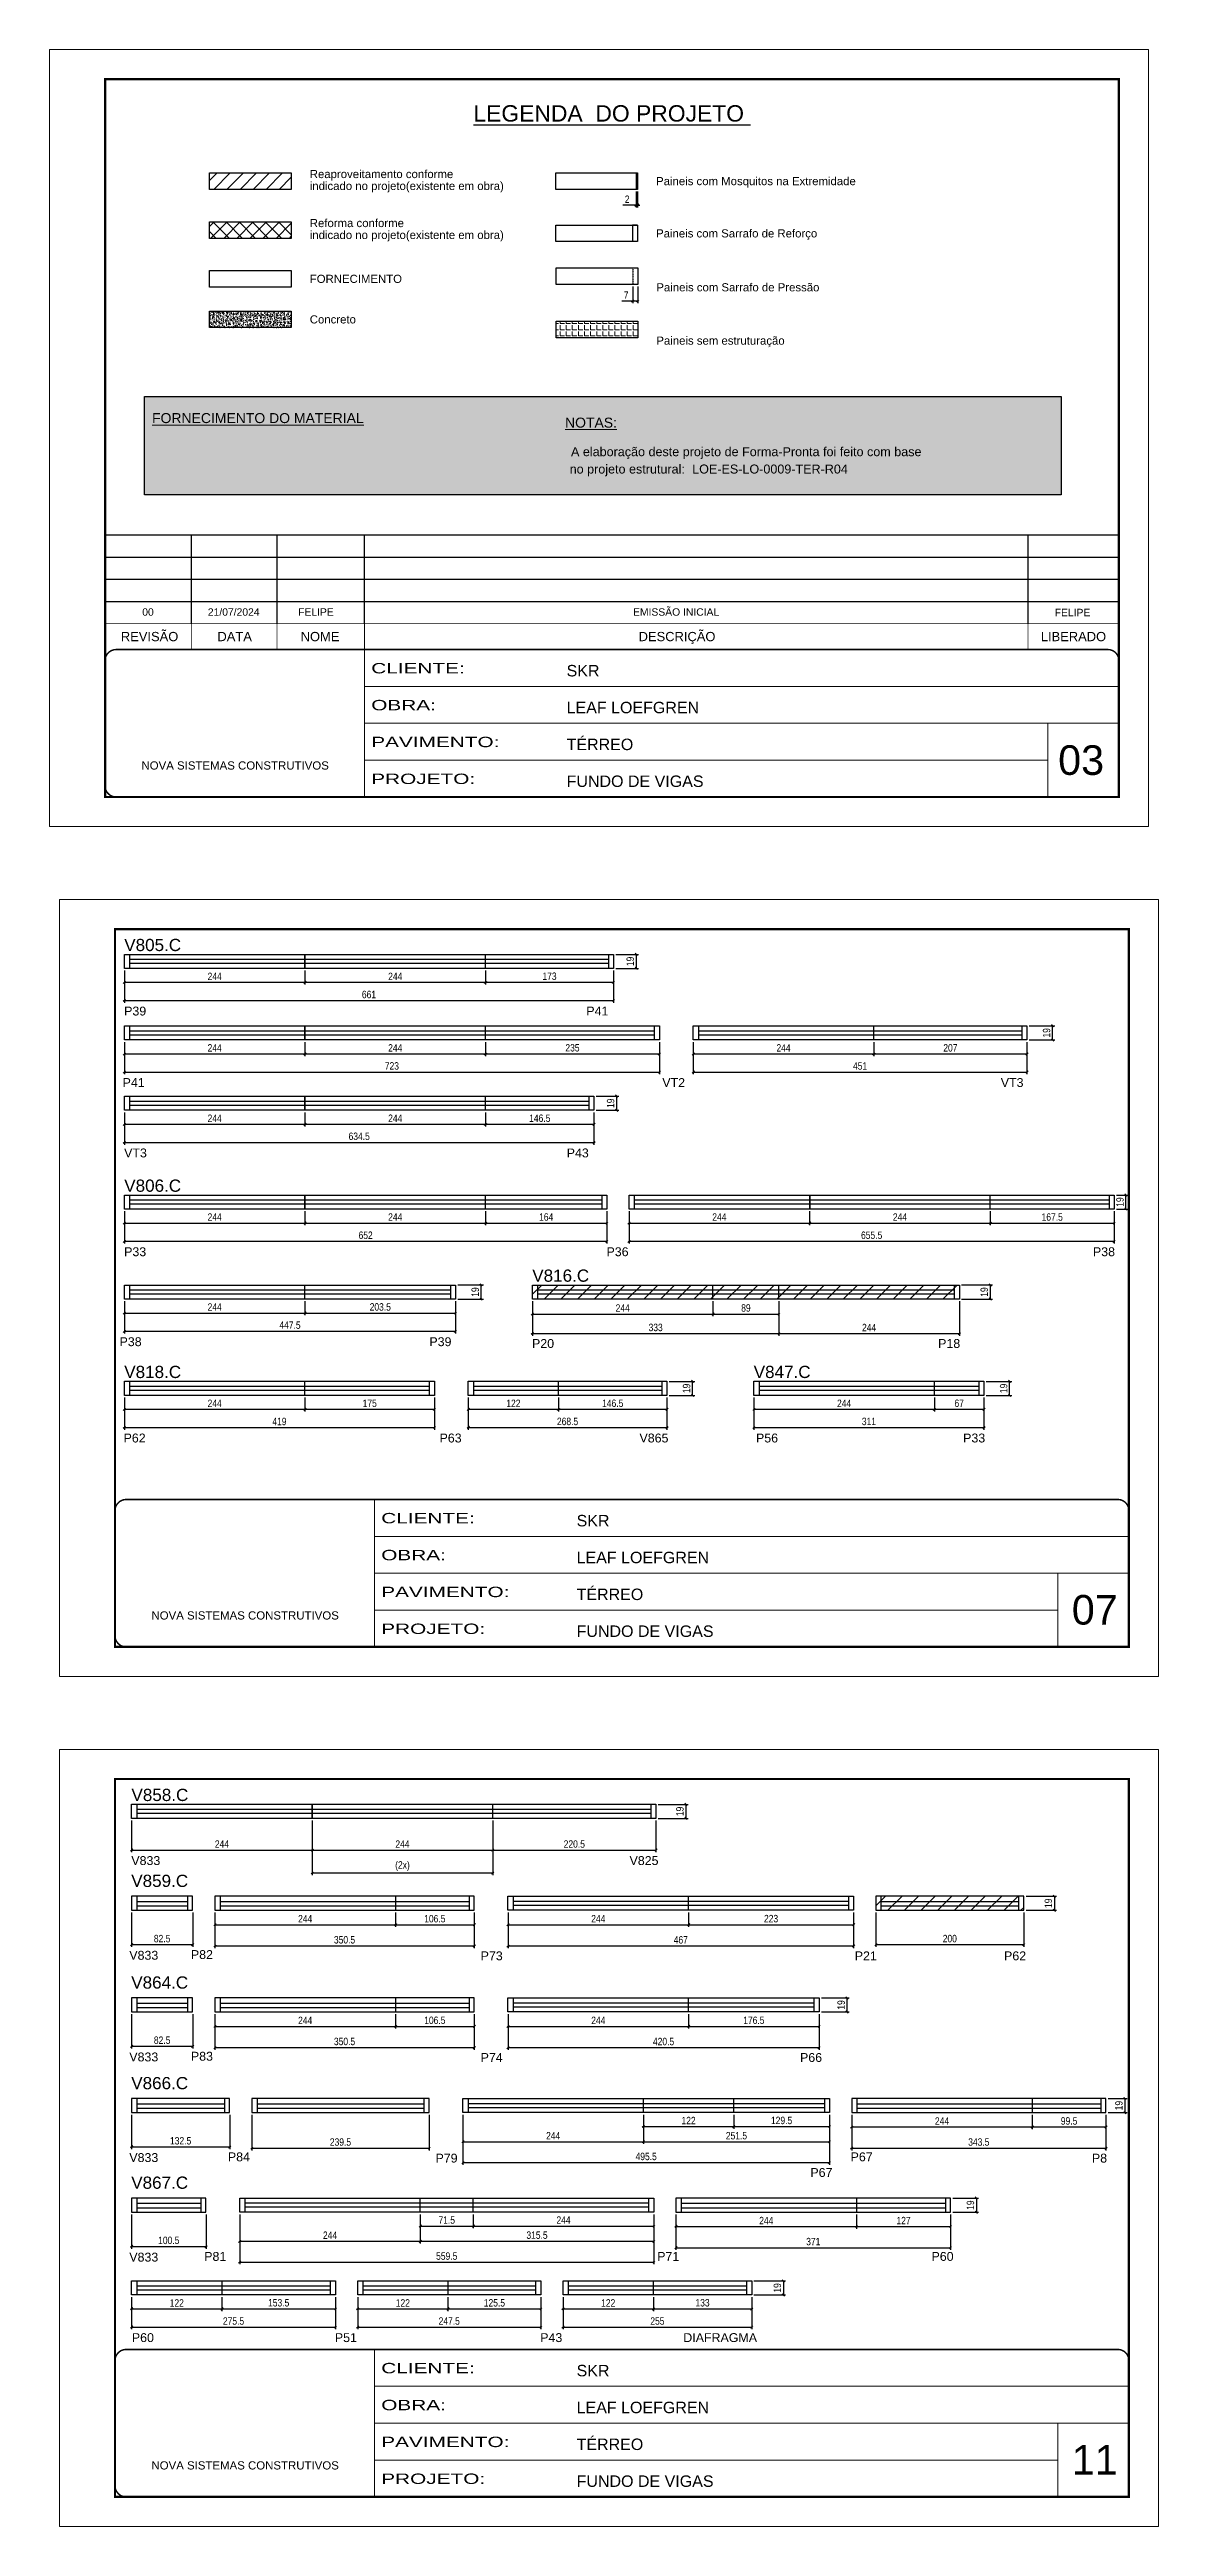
# Model space of a CAD drawing. Extents: x 1959 to 8212, y 239 to 4735.
# Drawn here: x 5129 to 6627, y 1388 to 4735 of the extents above; entities that cross this region are included whole.
import ezdxf
from ezdxf.enums import TextEntityAlignment as Align

# ---------------------------------------------------------------- set-up
doc = ezdxf.new("R2010")
doc.units = 0
for name, pattern in [('CONTINUO', [0]), ('DASHED', [0.75, 0.5, -0.25]), ('HIDDEN', [0.375, 0.25, -0.125])]:
    doc.linetypes.add(name, pattern=pattern)
for name, color, linetype in [('5', 5, 'Continuous'), ('COTA', 241, 'Continuous'), ('NOMENCLATURA', 7, 'Continuous'), ('Painéis', 200, 'Continuous'), ('SARR_2.2x7', 40, 'Continuous')]:
    doc.layers.add(name, color=color, linetype=linetype)
for name, color, linetype, lineweight in [('CARIMBO', 255, 'Continuous', 9), ('Folhas', 255, 'Continuous', 9), ('Hachura', 251, 'Continuous', 9), ('REAPROVEITAMENTO', 251, 'Continuous', 9), ('SARRAFO DE PRESSAO', 251, 'DASHED', 9)]:
    doc.layers.add(name, color=color, linetype=linetype, lineweight=lineweight)
doc.layers.add('Demarcação 2', color=7, linetype='Continuous', lineweight=9, true_color=0xe0e0e0)
doc.styles.add('ARIAL', font='arial.ttf')
doc.styles.add('COTA TECNICA', font='techl___.ttf', dxfattribs={"height": 10})
doc.styles.add('COTA TECNICA-50', font='techl___.ttf', dxfattribs={"height": 10})
doc.styles.get("Standard").update_dxf_attribs({"font": 'arial.ttf'})
doc.styles.add('Tecnologia', font='')
doc.styles.get('Tecnologia').set_extended_font_data('Forgotten Futurist')
doc.dimstyles.new('COTA PAINEL-50', dxfattribs={"dimtxt": 10, "dimasz": 3, "dimexe": 3, "dimexo": 3, "dimgap": 3, "dimtad": 1, "dimdec": 1, "dimzin": 12, "dimdsep": 46, "dimtxsty": 'COTA TECNICA-50', "dimblk1": 'OBLIQUE', "dimblk2": 'OBLIQUE', "dimsah": 1, "dimcen": 0.9, "dimclrd": 4, "dimclre": 4, "dimclrt": 240, "dimadec": 1, "dimazin": 3, "dimtfac": 1, "dimtdec": 1, "dimtmove": 0, "dimatfit": 3, "dimfxl": 1, "dimtolj": 1, "dimtzin": 12, "dimarcsym": 0})
doc.dimstyles.new('PAINEL', dxfattribs={"dimtxt": 10, "dimasz": 3, "dimexe": 3, "dimexo": 3, "dimgap": 3, "dimtad": 1, "dimdec": 1, "dimzin": 12, "dimdsep": 46, "dimtxsty": 'COTA TECNICA', "dimblk1": 'OBLIQUE', "dimblk2": 'OBLIQUE', "dimsah": 1, "dimcen": 0.9, "dimclrd": 4, "dimclre": 4, "dimclrt": 240, "dimadec": 1, "dimazin": 3, "dimtfac": 1, "dimtdec": 1, "dimtmove": 0, "dimatfit": 3, "dimfxl": 1, "dimtolj": 1, "dimtzin": 12, "dimarcsym": 0})

msp = doc.modelspace()

# ---------------------------------------------------------------- texts
at = {"color": 0, "linetype": 'Continuous', "ltscale": 5, "style": 'ARIAL'}
msp.add_text('%%ULEGENDA  DO PROJETO ', height=22.1184, dxfattribs=at).set_placement((5888.68, 4637.89), align=Align.CENTER)
at = {"style": 'ARIAL'}
for s, p in [('REVISÃO', (5263.95, 3941.96)), ('DESCRIÇÃO', (5976.73, 3941.96)), ('DATA', (5378.93, 3941.96)), ('NOME', (5494.28, 3941.96)), ('LIBERADO', (6512.41, 3941.96))]:
    msp.add_text(s, height=12.5, dxfattribs=at).set_placement(p, align=Align.MIDDLE_CENTER)
at = {"layer": '5', "linetype": 'Continuous'}
for s, rotation, p in [('P39', 359.99996, (5229.56, 3429.88)), ('P41', 359.99996, (5854.12, 3429.88)), ('P41', 0.00004, (5227.51, 3333.25)), ('VT2', 0.00004, (5956.8, 3333.25)), ('VT3', 359.99996, (6414.18, 3333.25)), ('VT3', 359.99996, (5229.56, 3238.14)), ('P43', 359.99996, (5827.62, 3238.14)), ('P33', 359.99996, (5229.56, 3104.63)), ('P36', 359.99996, (5881.39, 3104.63)), ('P38', 359.99996, (6538.73, 3104.63)), ('P38', 359.99996, (5223.37, 2983.05)), ('P39', 359.99996, (5642.07, 2983.05)), ('P20', 359.99996, (5780.75, 2980.64)), ('P18', 359.99996, (6329.54, 2980.64)), ('P62', 359.99996, (5228.82, 2852.92)), ('P63', 0.00004, (5655.79, 2852.92)), ('V865', 359.99996, (5925.97, 2852.92)), ('P56', 0.00004, (6083.41, 2852.92)), ('P33', 359.99996, (6363.31, 2852.92)), ('V833', 359.99996, (5239.28, 2281.88)), ('V825', 359.99996, (5912.54, 2281.88)), ('V833', 359.99996, (5236.56, 2153.9)), ('P82', 359.99996, (5319.78, 2154.85)), ('P73', 0.00004, (5711.34, 2153.15)), ('P21', 0.00004, (6216.89, 2153.15)), ('P62', 0.00004, (6418.61, 2153.15)), ('V833', 359.99996, (5236.56, 2016.52)), ('P83', 359.99996, (5319.78, 2017.47)), ('P74', 0.00004, (5711.34, 2015.76)), ('P66', 0.00004, (6142.91, 2015.76)), ('V833', 359.99996, (5236.56, 1880.55)), ('P84', 359.99996, (5369.78, 1881.5)), ('P79', 0.00004, (5650.34, 1879.79)), ('P67', 359.99996, (6211.26, 1881.5)), ('P8', 0.00004, (6537.36, 1879.79)), ('P67', 0.00004, (6156.91, 1860.36)), ('V833', 359.99996, (5236.56, 1746.03)), ('P81', 359.99996, (5337.78, 1746.98)), ('P71', 359.99996, (5949.85, 1746.98)), ('P60', 359.99996, (6320.59, 1746.98)), ('P60', 359.99996, (5240, 1637.27)), ('P51', 359.99996, (5514.33, 1637.27)), ('P43', 359.99996, (5791.83, 1637.27)), ('DIAFRAGMA', 359.99996, (5985.19, 1637.27))]:
    msp.add_text(s, height=12, rotation=rotation, dxfattribs=at).set_placement(p)
at = {"layer": 'CARIMBO', "style": 'ARIAL'}
for s, p in [('indicado no projeto(existente em obra)', (5480.43, 4550.9)), ('Reaproveitamento conforme ', (5480.43, 4566.99)), ('Paineis com Mosquitos na Extremidade', (5948.41, 4557.41)), ('indicado no projeto(existente em obra)', (5480.43, 4484.67)), ('Reforma conforme ', (5480.43, 4500.76)), ('Paineis com Sarrafo de Reforço', (5948.41, 4486.81)), ('FORNECIMENTO', (5480.43, 4425.37)), ('Paineis com Sarrafo de Pressão', (5948.77, 4413.92)), ('Concreto', (5480.43, 4370.57)), ('Paineis sem estruturação', (5948.77, 4341.89))]:
    msp.add_text(s, height=11, dxfattribs=at).set_placement(p, align=Align.MIDDLE_LEFT)
at = {"layer": 'CARIMBO', "color": 5, "style": 'ARIAL'}
for s, height, p in [('%%UFORNECIMENTO DO MATERIAL', 13.5, (5267.29, 4230.43)), ('%%UNOTAS:', 13.5, (5825.36, 4224.31)), ('  A elaboração deste projeto de Forma-Pronta foi feito com base', 12.15, (5824.01, 4185.7)), ('  no projeto estrutural:', 12.15, (5822.19, 4162.22))]:
    msp.add_text(s, height=height, dxfattribs=at).set_placement(p)
at = {"layer": 'CARIMBO', "color": 1, "style": 'ARIAL'}
msp.add_text('LOE-ES-LO-0009-TER-R04', height=12.15, dxfattribs=at).set_placement((5997.18, 4162.26))
at = {"layer": 'CARIMBO', "style": 'ARIAL'}
for s, height, p in [('00', 10, (5254.03, 3970.14)), ('21/07/2024', 10, (5342.68, 3970.14)), ('FELIPE', 10, (5464.72, 3970.14)), ('EMISSÃO INICIAL', 10, (5917.27, 3970.14)), ('07', 40, (6510.13, 2606.79)), ('11', 40, (6510.13, 1458.21))]:
    msp.add_text(s, height=height, dxfattribs=at).set_placement(p)
at = {"layer": 'CARIMBO', "color": 7, "style": 'ARIAL'}
msp.add_text('03', height=40, dxfattribs=at).set_placement((6491.68, 3755.02))
at = {"layer": 'CARIMBO', "style": 'ARIAL'}
msp.add_attdef('FELIPE', text='', height=10, dxfattribs=at).set_placement((6511.12, 3974.46), align=Align.MIDDLE_CENTER)
at = {"layer": 'NOMENCLATURA', "linetype": 'Continuous'}
for s, p in [('V805.C', (5229.73, 3516.95)), ('V806.C', (5229.73, 3191.69)), ('V816.C', (5781.08, 3070.11)), ('V818.C', (5229.73, 2939.98)), ('V847.C', (6080.31, 2939.98)), ('V858.C', (5239.45, 2368.37)), ('V859.C', (5239.18, 2252.26)), ('V864.C', (5239.18, 2114.88)), ('V866.C', (5239.18, 1978.91)), ('V867.C', (5239.18, 1844.38))]:
    msp.add_text(s, height=16.5, dxfattribs=at).set_placement(p)

# ---------------------------------------------------------------- blocks, each defined once
blk = doc.blocks.new('9999999999')
at = {"color": 30, "linetype": 'CONTINUO'}
for p, q in [((98564.6, 34230.2), (98564.6, 34429.4)), ((98564.6, 34379.6), (99584, 34379.6)), ((98564.6, 34329.8), (99488, 34329.8)), ((99584, 34329.8), (99488, 34329.8)), ((99488, 34329.8), (99488, 34230.2)), ((98564.6, 34280), (99488, 34280))]:
    blk.add_line(p, q, dxfattribs=at)
at = {"color": 30, "linetype": 'CONTINUO', "const_width": 2}
blk.add_lwpolyline([(99584, 34230.2), (99584, 34414.4, 0.414214), (99569, 34429.4), (98229, 34429.4, 0.414214), (98214, 34414.4), (98214, 34245.2, 0.414214), (98229, 34230.2), (99584, 34230.2)], format="xyb", dxfattribs=at)
at = {"layer": 'Folhas'}
blk.add_lwpolyline([(98139, 34190.2), (99624, 34190.2), (99624, 35240.2), (98139, 35240.2)], close=True, dxfattribs=at)
at = {"layer": 'Folhas', "color": 30, "const_width": 3}
blk.add_lwpolyline([(98214, 34230.2), (99584, 34230.2), (99584, 35200.2), (98214, 35200.2)], close=True, dxfattribs=at)
at = {"color": 7, "linetype": 'Continuous', "ltscale": 5, "style": 'ARIAL'}
for s, height, p in [('SKR', 15.48, (98837.7, 34393.1)), ('LEAF LOEFGREN', 15.483, (98837.7, 34343.3)), ('TÉRREO', 15.48, (98837.7, 34293.5)), ('NOVA SISTEMAS CONSTRUTIVOS', 11.059, (98263.2, 34267.2)), ('FUNDO DE VIGAS', 15.483, (98837.7, 34243.7))]:
    blk.add_text(s, height=height, dxfattribs=at).set_placement(p)
at = {"layer": 'Folhas', "color": 7, "style": 'Tecnologia', "width": 1.5}
for s, p in [('CLIENTE:', (98573.7, 34397.2)), ('OBRA:', (98573.7, 34347.3)), ('PAVIMENTO:', (98573.7, 34297.5)), ('PROJETO:', (98573.7, 34247.7))]:
    blk.add_text(s, height=14, dxfattribs=at).set_placement(p)
blk = doc.blocks.new('_Oblique')
at = {"color": 0, "linetype": 'ByBlock', "lineweight": -2}
blk.add_line((-0.5, -0.5), (0.5, 0.5), dxfattribs=at)
blk = doc.blocks.new('*D5')
at = {"layer": 'COTA', "color": 4, "lineweight": -2, "transparency": 16777216}
for p, q in [((5921.4, 4524.9), (5903.3, 4524.9)), ((5921.4, 4543.3), (5921.4, 4521.9)), ((5923.4, 4524.9), (5921.4, 4524.9)), ((5923.4, 4543.3), (5923.4, 4521.9)), ((5923.4, 4524.9), (5926.4, 4524.9))]:
    blk.add_line(p, q, dxfattribs=at)
at = {"layer": 'Defpoints', "color": 0, "transparency": 16777216}
for p in [(5921.4, 4546.3), (5921.4, 4524.9), (5923.4, 4546.3)]:
    blk.add_point(p, dxfattribs=at)
at = {"layer": 'COTA', "color": 4, "lineweight": -2, "transparency": 16777216, "xscale": 3, "yscale": 3, "zscale": 3}
blk.add_blockref('_Oblique', (5921.4, 4524.9), dxfattribs=at)
at = {"layer": 'COTA', "color": 4, "lineweight": -2, "transparency": 16777216, "xscale": 3, "yscale": 3, "zscale": 3, "rotation": 180}
blk.add_blockref('_Oblique', (5923.4, 4524.9), dxfattribs=at)
at = {"layer": 'COTA', "color": 240, "transparency": 16777216, "insert": (5909.3, 4532.9), "char_height": 10, "attachment_point": 5, "style": 'COTA TECNICA'}
blk.add_mtext('\\A1;2', dxfattribs=at)
blk = doc.blocks.new('*D6')
at = {"layer": 'COTA', "color": 4, "lineweight": -2, "transparency": 16777216}
for p, q in [((5916.8, 4395.4), (5902, 4395.4)), ((5916.8, 4414.9), (5916.8, 4392.4)), ((5923.8, 4395.4), (5916.8, 4395.4)), ((5923.8, 4414.9), (5923.8, 4392.4))]:
    blk.add_line(p, q, dxfattribs=at)
at = {"layer": 'Defpoints', "color": 0, "transparency": 16777216}
for p in [(5916.8, 4417.9), (5916.8, 4395.4), (5923.8, 4417.9)]:
    blk.add_point(p, dxfattribs=at)
at = {"layer": 'COTA', "color": 4, "lineweight": -2, "transparency": 16777216, "xscale": 3, "yscale": 3, "zscale": 3, "rotation": 180}
blk.add_blockref('_Oblique', (5916.8, 4395.4), dxfattribs=at)
at = {"layer": 'COTA', "color": 4, "lineweight": -2, "transparency": 16777216, "xscale": 3, "yscale": 3, "zscale": 3}
blk.add_blockref('_Oblique', (5923.8, 4395.4), dxfattribs=at)
at = {"layer": 'COTA', "color": 240, "transparency": 16777216, "insert": (5907.9, 4403.4), "char_height": 10, "attachment_point": 5, "style": 'COTA TECNICA'}
blk.add_mtext('\\A1;7', dxfattribs=at)
blk = doc.blocks.new('*D387')
at = {"layer": 'COTA', "color": 4, "linetype": 'ByBlock', "lineweight": -2, "transparency": 16777216}
for p, q in [((5229.9, 3490.5), (5229.9, 3471.7)), ((5473.9, 3490.5), (5473.9, 3471.7)), ((5229.9, 3474.7), (5473.9, 3474.7))]:
    blk.add_line(p, q, dxfattribs=at)
at = {"layer": 'Defpoints', "color": 0, "linetype": 'ByBlock', "transparency": 16777216}
for p in [(5229.9, 3493.5), (5473.9, 3493.5), (5473.9, 3474.7)]:
    blk.add_point(p, dxfattribs=at)
at = {"layer": 'COTA', "color": 4, "linetype": 'ByBlock', "lineweight": -2, "transparency": 16777216, "xscale": 3, "yscale": 3, "zscale": 3, "rotation": 180}
blk.add_blockref('_Oblique', (5229.9, 3474.7), dxfattribs=at)
at = {"layer": 'COTA', "color": 4, "linetype": 'ByBlock', "lineweight": -2, "transparency": 16777216, "xscale": 3, "yscale": 3, "zscale": 3}
blk.add_blockref('_Oblique', (5473.9, 3474.7), dxfattribs=at)
at = {"layer": 'COTA', "color": 240, "linetype": 'ByBlock', "transparency": 16777216, "insert": (5351.9, 3482.7), "char_height": 10, "attachment_point": 5, "style": 'COTA TECNICA-50'}
blk.add_mtext('\\A1;244', dxfattribs=at)
blk = doc.blocks.new('*D388')
at = {"layer": 'COTA', "color": 4, "linetype": 'ByBlock', "lineweight": -2, "transparency": 16777216}
for p, q in [((5473.9, 3490.5), (5473.9, 3471.7)), ((5717.9, 3490.5), (5717.9, 3471.7)), ((5473.9, 3474.7), (5717.9, 3474.7))]:
    blk.add_line(p, q, dxfattribs=at)
at = {"layer": 'Defpoints', "color": 0, "linetype": 'ByBlock', "transparency": 16777216}
for p in [(5473.9, 3493.5), (5717.9, 3493.5), (5717.9, 3474.7)]:
    blk.add_point(p, dxfattribs=at)
at = {"layer": 'COTA', "color": 4, "linetype": 'ByBlock', "lineweight": -2, "transparency": 16777216, "xscale": 3, "yscale": 3, "zscale": 3, "rotation": 180}
blk.add_blockref('_Oblique', (5473.9, 3474.7), dxfattribs=at)
at = {"layer": 'COTA', "color": 4, "linetype": 'ByBlock', "lineweight": -2, "transparency": 16777216, "xscale": 3, "yscale": 3, "zscale": 3}
blk.add_blockref('_Oblique', (5717.9, 3474.7), dxfattribs=at)
at = {"layer": 'COTA', "color": 240, "linetype": 'ByBlock', "transparency": 16777216, "insert": (5595.9, 3482.7), "char_height": 10, "attachment_point": 5, "style": 'COTA TECNICA-50'}
blk.add_mtext('\\A1;244', dxfattribs=at)
blk = doc.blocks.new('*D389')
at = {"layer": 'COTA', "color": 4, "lineweight": -2, "transparency": 16777216}
for p, q in [((5229.9, 3490.5), (5229.9, 3447.1)), ((5890.9, 3490.5), (5890.9, 3447.1)), ((5229.9, 3450.1), (5890.9, 3450.1))]:
    blk.add_line(p, q, dxfattribs=at)
at = {"layer": 'Defpoints', "color": 0, "transparency": 16777216}
for p in [(5229.9, 3493.5), (5890.9, 3493.5), (5890.9, 3450.1)]:
    blk.add_point(p, dxfattribs=at)
at = {"layer": 'COTA', "color": 4, "lineweight": -2, "transparency": 16777216, "xscale": 3, "yscale": 3, "zscale": 3, "rotation": 180}
blk.add_blockref('_Oblique', (5229.9, 3450.1), dxfattribs=at)
at = {"layer": 'COTA', "color": 4, "lineweight": -2, "transparency": 16777216, "xscale": 3, "yscale": 3, "zscale": 3}
blk.add_blockref('_Oblique', (5890.9, 3450.1), dxfattribs=at)
at = {"layer": 'COTA', "color": 240, "transparency": 16777216, "insert": (5560.4, 3458.2), "char_height": 10, "attachment_point": 5, "style": 'COTA TECNICA'}
blk.add_mtext('\\A1;661', dxfattribs=at)
blk = doc.blocks.new('*D390')
at = {"layer": 'COTA', "color": 4, "lineweight": -2, "transparency": 16777216}
for p, q in [((5717.9, 3490.5), (5717.9, 3471.7)), ((5890.9, 3490.5), (5890.9, 3471.7)), ((5717.9, 3474.7), (5890.9, 3474.7))]:
    blk.add_line(p, q, dxfattribs=at)
at = {"layer": 'Defpoints', "color": 0, "transparency": 16777216}
for p in [(5717.9, 3493.5), (5890.9, 3493.5), (5890.9, 3474.7)]:
    blk.add_point(p, dxfattribs=at)
at = {"layer": 'COTA', "color": 4, "lineweight": -2, "transparency": 16777216, "xscale": 3, "yscale": 3, "zscale": 3, "rotation": 180}
blk.add_blockref('_Oblique', (5717.9, 3474.7), dxfattribs=at)
at = {"layer": 'COTA', "color": 4, "lineweight": -2, "transparency": 16777216, "xscale": 3, "yscale": 3, "zscale": 3}
blk.add_blockref('_Oblique', (5890.9, 3474.7), dxfattribs=at)
at = {"layer": 'COTA', "color": 240, "transparency": 16777216, "insert": (5804.4, 3482.9), "char_height": 10, "attachment_point": 5, "style": 'COTA TECNICA'}
blk.add_mtext('\\A1;173', dxfattribs=at)
blk = doc.blocks.new('*D391')
at = {"layer": 'COTA', "color": 4, "linetype": 'ByBlock', "lineweight": -2, "transparency": 16777216}
for p, q in [((5229.9, 3393.9), (5229.9, 3375)), ((5473.9, 3393.9), (5473.9, 3375)), ((5229.9, 3378), (5473.9, 3378))]:
    blk.add_line(p, q, dxfattribs=at)
at = {"layer": 'Defpoints', "color": 0, "linetype": 'ByBlock', "transparency": 16777216}
for p in [(5229.9, 3396.9), (5473.9, 3396.9), (5473.9, 3378)]:
    blk.add_point(p, dxfattribs=at)
at = {"layer": 'COTA', "color": 4, "linetype": 'ByBlock', "lineweight": -2, "transparency": 16777216, "xscale": 3, "yscale": 3, "zscale": 3, "rotation": 180}
blk.add_blockref('_Oblique', (5229.9, 3378), dxfattribs=at)
at = {"layer": 'COTA', "color": 4, "linetype": 'ByBlock', "lineweight": -2, "transparency": 16777216, "xscale": 3, "yscale": 3, "zscale": 3}
blk.add_blockref('_Oblique', (5473.9, 3378), dxfattribs=at)
at = {"layer": 'COTA', "color": 240, "linetype": 'ByBlock', "transparency": 16777216, "insert": (5351.9, 3386.1), "char_height": 10, "attachment_point": 5, "style": 'COTA TECNICA-50'}
blk.add_mtext('\\A1;244', dxfattribs=at)
blk = doc.blocks.new('*D392')
at = {"layer": 'COTA', "color": 4, "linetype": 'ByBlock', "lineweight": -2, "transparency": 16777216}
for p, q in [((5473.9, 3393.9), (5473.9, 3375)), ((5717.9, 3393.9), (5717.9, 3375)), ((5473.9, 3378), (5717.9, 3378))]:
    blk.add_line(p, q, dxfattribs=at)
at = {"layer": 'Defpoints', "color": 0, "linetype": 'ByBlock', "transparency": 16777216}
for p in [(5473.9, 3396.9), (5717.9, 3396.9), (5717.9, 3378)]:
    blk.add_point(p, dxfattribs=at)
at = {"layer": 'COTA', "color": 4, "linetype": 'ByBlock', "lineweight": -2, "transparency": 16777216, "xscale": 3, "yscale": 3, "zscale": 3, "rotation": 180}
blk.add_blockref('_Oblique', (5473.9, 3378), dxfattribs=at)
at = {"layer": 'COTA', "color": 4, "linetype": 'ByBlock', "lineweight": -2, "transparency": 16777216, "xscale": 3, "yscale": 3, "zscale": 3}
blk.add_blockref('_Oblique', (5717.9, 3378), dxfattribs=at)
at = {"layer": 'COTA', "color": 240, "linetype": 'ByBlock', "transparency": 16777216, "insert": (5595.9, 3386.1), "char_height": 10, "attachment_point": 5, "style": 'COTA TECNICA-50'}
blk.add_mtext('\\A1;244', dxfattribs=at)
blk = doc.blocks.new('*D393')
at = {"layer": 'COTA', "color": 4, "lineweight": -2, "transparency": 16777216}
for p, q in [((5229.9, 3393.9), (5229.9, 3350.4)), ((5952.9, 3393.9), (5952.9, 3350.4)), ((5229.9, 3353.4), (5952.9, 3353.4))]:
    blk.add_line(p, q, dxfattribs=at)
at = {"layer": 'Defpoints', "color": 0, "transparency": 16777216}
for p in [(5229.9, 3396.9), (5952.9, 3396.9), (5952.9, 3353.4)]:
    blk.add_point(p, dxfattribs=at)
at = {"layer": 'COTA', "color": 4, "lineweight": -2, "transparency": 16777216, "xscale": 3, "yscale": 3, "zscale": 3, "rotation": 180}
blk.add_blockref('_Oblique', (5229.9, 3353.4), dxfattribs=at)
at = {"layer": 'COTA', "color": 4, "lineweight": -2, "transparency": 16777216, "xscale": 3, "yscale": 3, "zscale": 3}
blk.add_blockref('_Oblique', (5952.9, 3353.4), dxfattribs=at)
at = {"layer": 'COTA', "color": 240, "transparency": 16777216, "insert": (5591.4, 3361.7), "char_height": 10, "attachment_point": 5, "style": 'COTA TECNICA'}
blk.add_mtext('\\A1;723', dxfattribs=at)
blk = doc.blocks.new('*D394')
at = {"layer": 'COTA', "color": 4, "lineweight": -2, "transparency": 16777216}
for p, q in [((5717.9, 3393.9), (5717.9, 3375)), ((5952.9, 3393.9), (5952.9, 3375)), ((5717.9, 3378), (5952.9, 3378))]:
    blk.add_line(p, q, dxfattribs=at)
at = {"layer": 'Defpoints', "color": 0, "transparency": 16777216}
for p in [(5717.9, 3396.9), (5952.9, 3396.9), (5952.9, 3378)]:
    blk.add_point(p, dxfattribs=at)
at = {"layer": 'COTA', "color": 4, "lineweight": -2, "transparency": 16777216, "xscale": 3, "yscale": 3, "zscale": 3, "rotation": 180}
blk.add_blockref('_Oblique', (5717.9, 3378), dxfattribs=at)
at = {"layer": 'COTA', "color": 4, "lineweight": -2, "transparency": 16777216, "xscale": 3, "yscale": 3, "zscale": 3}
blk.add_blockref('_Oblique', (5952.9, 3378), dxfattribs=at)
at = {"layer": 'COTA', "color": 240, "transparency": 16777216, "insert": (5835.4, 3386.2), "char_height": 10, "attachment_point": 5, "style": 'COTA TECNICA'}
blk.add_mtext('\\A1;235', dxfattribs=at)
blk = doc.blocks.new('*D395')
at = {"layer": 'COTA', "color": 4, "lineweight": -2, "transparency": 16777216}
for p, q in [((5893.9, 3512.5), (5924.6, 3512.5)), ((5893.9, 3493.5), (5924.6, 3493.5)), ((5921.6, 3512.5), (5921.6, 3493.5))]:
    blk.add_line(p, q, dxfattribs=at)
at = {"layer": 'Defpoints', "color": 0, "transparency": 16777216}
for p in [(5890.9, 3512.5), (5890.9, 3493.5), (5921.6, 3493.5)]:
    blk.add_point(p, dxfattribs=at)
at = {"layer": 'COTA', "color": 4, "lineweight": -2, "transparency": 16777216, "xscale": 3, "yscale": 3, "zscale": 3}
for p, rotation in [((5921.6, 3512.5), 90), ((5921.6, 3493.5), 270)]:
    blk.add_blockref('_Oblique', p, dxfattribs=dict(at, rotation=rotation))
at = {"layer": 'COTA', "color": 240, "transparency": 16777216, "insert": (5913.5, 3503), "char_height": 10, "attachment_point": 5, "rotation": 90, "style": 'COTA TECNICA'}
blk.add_mtext('\\A1;19', dxfattribs=at)
blk = doc.blocks.new('*D397')
at = {"layer": 'COTA', "color": 4, "lineweight": -2, "transparency": 16777216}
for p, q in [((5998.6, 3393.9), (5998.6, 3350.4)), ((6449.6, 3393.9), (6449.6, 3350.4)), ((5998.6, 3353.4), (6449.6, 3353.4))]:
    blk.add_line(p, q, dxfattribs=at)
at = {"layer": 'Defpoints', "color": 0, "transparency": 16777216}
for p in [(5998.6, 3396.9), (6449.6, 3396.9), (6449.6, 3353.4)]:
    blk.add_point(p, dxfattribs=at)
at = {"layer": 'COTA', "color": 4, "lineweight": -2, "transparency": 16777216, "xscale": 3, "yscale": 3, "zscale": 3, "rotation": 180}
blk.add_blockref('_Oblique', (5998.6, 3353.4), dxfattribs=at)
at = {"layer": 'COTA', "color": 4, "lineweight": -2, "transparency": 16777216, "xscale": 3, "yscale": 3, "zscale": 3}
blk.add_blockref('_Oblique', (6449.6, 3353.4), dxfattribs=at)
at = {"layer": 'COTA', "color": 240, "transparency": 16777216, "insert": (6224.1, 3361.6), "char_height": 10, "attachment_point": 5, "style": 'COTA TECNICA'}
blk.add_mtext('\\A1;451', dxfattribs=at)
blk = doc.blocks.new('*D398')
at = {"layer": 'COTA', "color": 4, "lineweight": -2, "transparency": 16777216}
for p, q in [((6452.6, 3415.9), (6487.2, 3415.9)), ((6484.2, 3396.9), (6484.2, 3415.9)), ((6452.6, 3396.9), (6487.2, 3396.9))]:
    blk.add_line(p, q, dxfattribs=at)
at = {"layer": 'Defpoints', "color": 0, "transparency": 16777216}
for p in [(6449.6, 3415.9), (6484.2, 3415.9), (6449.6, 3396.9)]:
    blk.add_point(p, dxfattribs=at)
at = {"layer": 'COTA', "color": 4, "lineweight": -2, "transparency": 16777216, "xscale": 3, "yscale": 3, "zscale": 3}
for p, rotation in [((6484.2, 3415.9), 90), ((6484.2, 3396.9), 270)]:
    blk.add_blockref('_Oblique', p, dxfattribs=dict(at, rotation=rotation))
at = {"layer": 'COTA', "color": 240, "transparency": 16777216, "insert": (6476.1, 3406.4), "char_height": 10, "attachment_point": 5, "rotation": 90, "style": 'COTA TECNICA'}
blk.add_mtext('\\A1;19', dxfattribs=at)
blk = doc.blocks.new('*D400')
at = {"layer": 'COTA', "color": 4, "lineweight": -2, "transparency": 16777216}
for p, q in [((5998.6, 3393.9), (5998.6, 3375)), ((6242.6, 3393.9), (6242.6, 3375)), ((5998.6, 3378), (6242.6, 3378))]:
    blk.add_line(p, q, dxfattribs=at)
at = {"layer": 'Defpoints', "color": 0, "transparency": 16777216}
for p in [(5998.6, 3396.9), (6242.6, 3396.9), (6242.6, 3378)]:
    blk.add_point(p, dxfattribs=at)
at = {"layer": 'COTA', "color": 4, "lineweight": -2, "transparency": 16777216, "xscale": 3, "yscale": 3, "zscale": 3, "rotation": 180}
blk.add_blockref('_Oblique', (5998.6, 3378), dxfattribs=at)
at = {"layer": 'COTA', "color": 4, "lineweight": -2, "transparency": 16777216, "xscale": 3, "yscale": 3, "zscale": 3}
blk.add_blockref('_Oblique', (6242.6, 3378), dxfattribs=at)
at = {"layer": 'COTA', "color": 240, "transparency": 16777216, "insert": (6120.6, 3386.1), "char_height": 10, "attachment_point": 5, "style": 'COTA TECNICA'}
blk.add_mtext('\\A1;244', dxfattribs=at)
blk = doc.blocks.new('*D399')
at = {"layer": 'COTA', "color": 4, "lineweight": -2, "transparency": 16777216}
for p, q in [((6242.6, 3393.9), (6242.6, 3375)), ((6449.6, 3393.9), (6449.6, 3375)), ((6242.6, 3378), (6449.6, 3378))]:
    blk.add_line(p, q, dxfattribs=at)
at = {"layer": 'Defpoints', "color": 0, "transparency": 16777216}
for p in [(6242.6, 3396.9), (6449.6, 3396.9), (6449.6, 3378)]:
    blk.add_point(p, dxfattribs=at)
at = {"layer": 'COTA', "color": 4, "lineweight": -2, "transparency": 16777216, "xscale": 3, "yscale": 3, "zscale": 3, "rotation": 180}
blk.add_blockref('_Oblique', (6242.6, 3378), dxfattribs=at)
at = {"layer": 'COTA', "color": 4, "lineweight": -2, "transparency": 16777216, "xscale": 3, "yscale": 3, "zscale": 3}
blk.add_blockref('_Oblique', (6449.6, 3378), dxfattribs=at)
at = {"layer": 'COTA', "color": 240, "transparency": 16777216, "insert": (6346.1, 3386.1), "char_height": 10, "attachment_point": 5, "style": 'COTA TECNICA'}
blk.add_mtext('\\A1;207', dxfattribs=at)
blk = doc.blocks.new('*D401')
at = {"layer": 'COTA', "color": 4, "linetype": 'ByBlock', "lineweight": -2, "transparency": 16777216}
for p, q in [((5229.9, 3298.8), (5229.9, 3279.9)), ((5229.9, 3282.9), (5473.9, 3282.9)), ((5473.9, 3298.8), (5473.9, 3279.9))]:
    blk.add_line(p, q, dxfattribs=at)
at = {"layer": 'Defpoints', "color": 0, "linetype": 'ByBlock', "transparency": 16777216}
for p in [(5229.9, 3301.8), (5473.9, 3301.8), (5473.9, 3282.9)]:
    blk.add_point(p, dxfattribs=at)
at = {"layer": 'COTA', "color": 4, "linetype": 'ByBlock', "lineweight": -2, "transparency": 16777216, "xscale": 3, "yscale": 3, "zscale": 3, "rotation": 180}
blk.add_blockref('_Oblique', (5229.9, 3282.9), dxfattribs=at)
at = {"layer": 'COTA', "color": 4, "linetype": 'ByBlock', "lineweight": -2, "transparency": 16777216, "xscale": 3, "yscale": 3, "zscale": 3}
blk.add_blockref('_Oblique', (5473.9, 3282.9), dxfattribs=at)
at = {"layer": 'COTA', "color": 240, "linetype": 'ByBlock', "transparency": 16777216, "insert": (5351.9, 3291), "char_height": 10, "attachment_point": 5, "style": 'COTA TECNICA-50'}
blk.add_mtext('\\A1;244', dxfattribs=at)
blk = doc.blocks.new('*D402')
at = {"layer": 'COTA', "color": 4, "linetype": 'ByBlock', "lineweight": -2, "transparency": 16777216}
for p, q in [((5473.9, 3298.8), (5473.9, 3279.9)), ((5473.9, 3282.9), (5717.9, 3282.9)), ((5717.9, 3298.8), (5717.9, 3279.9))]:
    blk.add_line(p, q, dxfattribs=at)
at = {"layer": 'Defpoints', "color": 0, "linetype": 'ByBlock', "transparency": 16777216}
for p in [(5473.9, 3301.8), (5717.9, 3301.8), (5717.9, 3282.9)]:
    blk.add_point(p, dxfattribs=at)
at = {"layer": 'COTA', "color": 4, "linetype": 'ByBlock', "lineweight": -2, "transparency": 16777216, "xscale": 3, "yscale": 3, "zscale": 3, "rotation": 180}
blk.add_blockref('_Oblique', (5473.9, 3282.9), dxfattribs=at)
at = {"layer": 'COTA', "color": 4, "linetype": 'ByBlock', "lineweight": -2, "transparency": 16777216, "xscale": 3, "yscale": 3, "zscale": 3}
blk.add_blockref('_Oblique', (5717.9, 3282.9), dxfattribs=at)
at = {"layer": 'COTA', "color": 240, "linetype": 'ByBlock', "transparency": 16777216, "insert": (5595.9, 3291), "char_height": 10, "attachment_point": 5, "style": 'COTA TECNICA-50'}
blk.add_mtext('\\A1;244', dxfattribs=at)
blk = doc.blocks.new('*D403')
at = {"layer": 'COTA', "color": 4, "lineweight": -2, "transparency": 16777216}
for p, q in [((5229.9, 3298.8), (5229.9, 3255.3)), ((5864.4, 3298.8), (5864.4, 3255.3)), ((5229.9, 3258.3), (5864.4, 3258.3))]:
    blk.add_line(p, q, dxfattribs=at)
at = {"layer": 'Defpoints', "color": 0, "transparency": 16777216}
for p in [(5229.9, 3301.8), (5864.4, 3301.8), (5864.4, 3258.3)]:
    blk.add_point(p, dxfattribs=at)
at = {"layer": 'COTA', "color": 4, "lineweight": -2, "transparency": 16777216, "xscale": 3, "yscale": 3, "zscale": 3, "rotation": 180}
blk.add_blockref('_Oblique', (5229.9, 3258.3), dxfattribs=at)
at = {"layer": 'COTA', "color": 4, "lineweight": -2, "transparency": 16777216, "xscale": 3, "yscale": 3, "zscale": 3}
blk.add_blockref('_Oblique', (5864.4, 3258.3), dxfattribs=at)
at = {"layer": 'COTA', "color": 240, "transparency": 16777216, "insert": (5547.2, 3266.6), "char_height": 10, "attachment_point": 5, "style": 'COTA TECNICA'}
blk.add_mtext('\\A1;634.5', dxfattribs=at)
blk = doc.blocks.new('*D404')
at = {"layer": 'COTA', "color": 4, "lineweight": -2, "transparency": 16777216}
for p, q in [((5717.9, 3298.8), (5717.9, 3279.9)), ((5717.9, 3282.9), (5864.4, 3282.9)), ((5864.4, 3298.8), (5864.4, 3279.9))]:
    blk.add_line(p, q, dxfattribs=at)
at = {"layer": 'Defpoints', "color": 0, "transparency": 16777216}
for p in [(5717.9, 3301.8), (5864.4, 3301.8), (5864.4, 3282.9)]:
    blk.add_point(p, dxfattribs=at)
at = {"layer": 'COTA', "color": 4, "lineweight": -2, "transparency": 16777216, "xscale": 3, "yscale": 3, "zscale": 3, "rotation": 180}
blk.add_blockref('_Oblique', (5717.9, 3282.9), dxfattribs=at)
at = {"layer": 'COTA', "color": 4, "lineweight": -2, "transparency": 16777216, "xscale": 3, "yscale": 3, "zscale": 3}
blk.add_blockref('_Oblique', (5864.4, 3282.9), dxfattribs=at)
at = {"layer": 'COTA', "color": 240, "transparency": 16777216, "insert": (5791.2, 3291), "char_height": 10, "attachment_point": 5, "style": 'COTA TECNICA'}
blk.add_mtext('\\A1;146.5', dxfattribs=at)
blk = doc.blocks.new('*D405')
at = {"layer": 'COTA', "color": 4, "lineweight": -2, "transparency": 16777216}
for p, q in [((5867.4, 3320.8), (5898.1, 3320.8)), ((5895.1, 3320.8), (5895.1, 3301.8)), ((5867.4, 3301.8), (5898.1, 3301.8))]:
    blk.add_line(p, q, dxfattribs=at)
at = {"layer": 'Defpoints', "color": 0, "transparency": 16777216}
for p in [(5864.4, 3320.8), (5864.4, 3301.8), (5895.1, 3301.8)]:
    blk.add_point(p, dxfattribs=at)
at = {"layer": 'COTA', "color": 4, "lineweight": -2, "transparency": 16777216, "xscale": 3, "yscale": 3, "zscale": 3}
for p, rotation in [((5895.1, 3320.8), 90), ((5895.1, 3301.8), 270)]:
    blk.add_blockref('_Oblique', p, dxfattribs=dict(at, rotation=rotation))
at = {"layer": 'COTA', "color": 240, "transparency": 16777216, "insert": (5887, 3311.3), "char_height": 10, "attachment_point": 5, "rotation": 90, "style": 'COTA TECNICA'}
blk.add_mtext('\\A1;19', dxfattribs=at)
blk = doc.blocks.new('*D406')
at = {"layer": 'COTA', "color": 4, "linetype": 'ByBlock', "lineweight": -2, "transparency": 16777216}
for p, q in [((5229.9, 3165.3), (5229.9, 3146.4)), ((5229.9, 3149.4), (5473.9, 3149.4)), ((5473.9, 3165.3), (5473.9, 3146.4))]:
    blk.add_line(p, q, dxfattribs=at)
at = {"layer": 'Defpoints', "color": 0, "linetype": 'ByBlock', "transparency": 16777216}
for p in [(5229.9, 3168.3), (5473.9, 3168.3), (5473.9, 3149.4)]:
    blk.add_point(p, dxfattribs=at)
at = {"layer": 'COTA', "color": 4, "linetype": 'ByBlock', "lineweight": -2, "transparency": 16777216, "xscale": 3, "yscale": 3, "zscale": 3, "rotation": 180}
blk.add_blockref('_Oblique', (5229.9, 3149.4), dxfattribs=at)
at = {"layer": 'COTA', "color": 4, "linetype": 'ByBlock', "lineweight": -2, "transparency": 16777216, "xscale": 3, "yscale": 3, "zscale": 3}
blk.add_blockref('_Oblique', (5473.9, 3149.4), dxfattribs=at)
at = {"layer": 'COTA', "color": 240, "linetype": 'ByBlock', "transparency": 16777216, "insert": (5351.9, 3157.5), "char_height": 10, "attachment_point": 5, "style": 'COTA TECNICA-50'}
blk.add_mtext('\\A1;244', dxfattribs=at)
blk = doc.blocks.new('*D407')
at = {"layer": 'COTA', "color": 4, "linetype": 'ByBlock', "lineweight": -2, "transparency": 16777216}
for p, q in [((5473.9, 3165.3), (5473.9, 3146.4)), ((5473.9, 3149.4), (5717.9, 3149.4)), ((5717.9, 3165.3), (5717.9, 3146.4))]:
    blk.add_line(p, q, dxfattribs=at)
at = {"layer": 'Defpoints', "color": 0, "linetype": 'ByBlock', "transparency": 16777216}
for p in [(5473.9, 3168.3), (5717.9, 3168.3), (5717.9, 3149.4)]:
    blk.add_point(p, dxfattribs=at)
at = {"layer": 'COTA', "color": 4, "linetype": 'ByBlock', "lineweight": -2, "transparency": 16777216, "xscale": 3, "yscale": 3, "zscale": 3, "rotation": 180}
blk.add_blockref('_Oblique', (5473.9, 3149.4), dxfattribs=at)
at = {"layer": 'COTA', "color": 4, "linetype": 'ByBlock', "lineweight": -2, "transparency": 16777216, "xscale": 3, "yscale": 3, "zscale": 3}
blk.add_blockref('_Oblique', (5717.9, 3149.4), dxfattribs=at)
at = {"layer": 'COTA', "color": 240, "linetype": 'ByBlock', "transparency": 16777216, "insert": (5595.9, 3157.5), "char_height": 10, "attachment_point": 5, "style": 'COTA TECNICA-50'}
blk.add_mtext('\\A1;244', dxfattribs=at)
blk = doc.blocks.new('*D408')
at = {"layer": 'COTA', "color": 4, "lineweight": -2, "transparency": 16777216}
for p, q in [((5229.9, 3165.3), (5229.9, 3121.8)), ((5881.9, 3165.3), (5881.9, 3121.8)), ((5229.9, 3124.8), (5881.9, 3124.8))]:
    blk.add_line(p, q, dxfattribs=at)
at = {"layer": 'Defpoints', "color": 0, "transparency": 16777216}
for p in [(5229.9, 3168.3), (5881.9, 3168.3), (5881.9, 3124.8)]:
    blk.add_point(p, dxfattribs=at)
at = {"layer": 'COTA', "color": 4, "lineweight": -2, "transparency": 16777216, "xscale": 3, "yscale": 3, "zscale": 3, "rotation": 180}
blk.add_blockref('_Oblique', (5229.9, 3124.8), dxfattribs=at)
at = {"layer": 'COTA', "color": 4, "lineweight": -2, "transparency": 16777216, "xscale": 3, "yscale": 3, "zscale": 3}
blk.add_blockref('_Oblique', (5881.9, 3124.8), dxfattribs=at)
at = {"layer": 'COTA', "color": 240, "transparency": 16777216, "insert": (5555.9, 3132.9), "char_height": 10, "attachment_point": 5, "style": 'COTA TECNICA'}
blk.add_mtext('\\A1;652', dxfattribs=at)
blk = doc.blocks.new('*D409')
at = {"layer": 'COTA', "color": 4, "lineweight": -2, "transparency": 16777216}
for p, q in [((5717.9, 3165.3), (5717.9, 3146.4)), ((5717.9, 3149.4), (5881.9, 3149.4)), ((5881.9, 3165.3), (5881.9, 3146.4))]:
    blk.add_line(p, q, dxfattribs=at)
at = {"layer": 'Defpoints', "color": 0, "transparency": 16777216}
for p in [(5717.9, 3168.3), (5881.9, 3168.3), (5881.9, 3149.4)]:
    blk.add_point(p, dxfattribs=at)
at = {"layer": 'COTA', "color": 4, "lineweight": -2, "transparency": 16777216, "xscale": 3, "yscale": 3, "zscale": 3, "rotation": 180}
blk.add_blockref('_Oblique', (5717.9, 3149.4), dxfattribs=at)
at = {"layer": 'COTA', "color": 4, "lineweight": -2, "transparency": 16777216, "xscale": 3, "yscale": 3, "zscale": 3}
blk.add_blockref('_Oblique', (5881.9, 3149.4), dxfattribs=at)
at = {"layer": 'COTA', "color": 240, "transparency": 16777216, "insert": (5799.9, 3157.5), "char_height": 10, "attachment_point": 5, "style": 'COTA TECNICA'}
blk.add_mtext('\\A1;164', dxfattribs=at)
blk = doc.blocks.new('*D411')
at = {"layer": 'COTA', "color": 4, "linetype": 'ByBlock', "lineweight": -2, "transparency": 16777216}
for p, q in [((5911.9, 3165.3), (5911.9, 3146.4)), ((5911.9, 3149.4), (6155.9, 3149.4)), ((6155.9, 3165.3), (6155.9, 3146.4))]:
    blk.add_line(p, q, dxfattribs=at)
at = {"layer": 'Defpoints', "color": 0, "linetype": 'ByBlock', "transparency": 16777216}
for p in [(5911.9, 3168.3), (6155.9, 3168.3), (6155.9, 3149.4)]:
    blk.add_point(p, dxfattribs=at)
at = {"layer": 'COTA', "color": 4, "linetype": 'ByBlock', "lineweight": -2, "transparency": 16777216, "xscale": 3, "yscale": 3, "zscale": 3, "rotation": 180}
blk.add_blockref('_Oblique', (5911.9, 3149.4), dxfattribs=at)
at = {"layer": 'COTA', "color": 4, "linetype": 'ByBlock', "lineweight": -2, "transparency": 16777216, "xscale": 3, "yscale": 3, "zscale": 3}
blk.add_blockref('_Oblique', (6155.9, 3149.4), dxfattribs=at)
at = {"layer": 'COTA', "color": 240, "linetype": 'ByBlock', "transparency": 16777216, "insert": (6033.9, 3157.5), "char_height": 10, "attachment_point": 5, "style": 'COTA TECNICA-50'}
blk.add_mtext('\\A1;244', dxfattribs=at)
blk = doc.blocks.new('*D412')
at = {"layer": 'COTA', "color": 4, "linetype": 'ByBlock', "lineweight": -2, "transparency": 16777216}
for p, q in [((6155.9, 3165.3), (6155.9, 3146.4)), ((6155.9, 3149.4), (6399.9, 3149.4)), ((6399.9, 3165.3), (6399.9, 3146.4))]:
    blk.add_line(p, q, dxfattribs=at)
at = {"layer": 'Defpoints', "color": 0, "linetype": 'ByBlock', "transparency": 16777216}
for p in [(6155.9, 3168.3), (6399.9, 3168.3), (6399.9, 3149.4)]:
    blk.add_point(p, dxfattribs=at)
at = {"layer": 'COTA', "color": 4, "linetype": 'ByBlock', "lineweight": -2, "transparency": 16777216, "xscale": 3, "yscale": 3, "zscale": 3, "rotation": 180}
blk.add_blockref('_Oblique', (6155.9, 3149.4), dxfattribs=at)
at = {"layer": 'COTA', "color": 4, "linetype": 'ByBlock', "lineweight": -2, "transparency": 16777216, "xscale": 3, "yscale": 3, "zscale": 3}
blk.add_blockref('_Oblique', (6399.9, 3149.4), dxfattribs=at)
at = {"layer": 'COTA', "color": 240, "linetype": 'ByBlock', "transparency": 16777216, "insert": (6277.9, 3157.5), "char_height": 10, "attachment_point": 5, "style": 'COTA TECNICA-50'}
blk.add_mtext('\\A1;244', dxfattribs=at)
blk = doc.blocks.new('*D413')
at = {"layer": 'COTA', "color": 4, "lineweight": -2, "transparency": 16777216}
for p, q in [((5911.9, 3165.3), (5911.9, 3121.8)), ((6567.4, 3165.3), (6567.4, 3121.8)), ((5911.9, 3124.8), (6567.4, 3124.8))]:
    blk.add_line(p, q, dxfattribs=at)
at = {"layer": 'Defpoints', "color": 0, "transparency": 16777216}
for p in [(5911.9, 3168.3), (6567.4, 3168.3), (6567.4, 3124.8)]:
    blk.add_point(p, dxfattribs=at)
at = {"layer": 'COTA', "color": 4, "lineweight": -2, "transparency": 16777216, "xscale": 3, "yscale": 3, "zscale": 3, "rotation": 180}
blk.add_blockref('_Oblique', (5911.9, 3124.8), dxfattribs=at)
at = {"layer": 'COTA', "color": 4, "lineweight": -2, "transparency": 16777216, "xscale": 3, "yscale": 3, "zscale": 3}
blk.add_blockref('_Oblique', (6567.4, 3124.8), dxfattribs=at)
at = {"layer": 'COTA', "color": 240, "transparency": 16777216, "insert": (6239.7, 3132.9), "char_height": 10, "attachment_point": 5, "style": 'COTA TECNICA'}
blk.add_mtext('\\A1;655.5', dxfattribs=at)
blk = doc.blocks.new('*D414')
at = {"layer": 'COTA', "color": 4, "lineweight": -2, "transparency": 16777216}
for p, q in [((6399.9, 3165.3), (6399.9, 3146.4)), ((6399.9, 3149.4), (6567.4, 3149.4)), ((6567.4, 3165.3), (6567.4, 3146.4))]:
    blk.add_line(p, q, dxfattribs=at)
at = {"layer": 'Defpoints', "color": 0, "transparency": 16777216}
for p in [(6399.9, 3168.3), (6567.4, 3168.3), (6567.4, 3149.4)]:
    blk.add_point(p, dxfattribs=at)
at = {"layer": 'COTA', "color": 4, "lineweight": -2, "transparency": 16777216, "xscale": 3, "yscale": 3, "zscale": 3, "rotation": 180}
blk.add_blockref('_Oblique', (6399.9, 3149.4), dxfattribs=at)
at = {"layer": 'COTA', "color": 4, "lineweight": -2, "transparency": 16777216, "xscale": 3, "yscale": 3, "zscale": 3}
blk.add_blockref('_Oblique', (6567.4, 3149.4), dxfattribs=at)
at = {"layer": 'COTA', "color": 240, "transparency": 16777216, "insert": (6483.7, 3157.5), "char_height": 10, "attachment_point": 5, "style": 'COTA TECNICA'}
blk.add_mtext('\\A1;167.5', dxfattribs=at)
blk = doc.blocks.new('*D415')
at = {"layer": 'COTA', "color": 4, "lineweight": -2, "transparency": 16777216}
for p, q in [((6570.4, 3187.3), (6586.4, 3187.3)), ((6583.4, 3168.3), (6583.4, 3187.3)), ((6570.4, 3168.3), (6586.4, 3168.3))]:
    blk.add_line(p, q, dxfattribs=at)
at = {"layer": 'Defpoints', "color": 0, "transparency": 16777216}
for p in [(6567.4, 3187.3), (6583.4, 3187.3), (6567.4, 3168.3)]:
    blk.add_point(p, dxfattribs=at)
at = {"layer": 'COTA', "color": 4, "lineweight": -2, "transparency": 16777216, "xscale": 3, "yscale": 3, "zscale": 3}
for p, rotation in [((6583.4, 3187.3), 90), ((6583.4, 3168.3), 270)]:
    blk.add_blockref('_Oblique', p, dxfattribs=dict(at, rotation=rotation))
at = {"layer": 'COTA', "color": 240, "transparency": 16777216, "insert": (6575.3, 3177.8), "char_height": 10, "attachment_point": 5, "rotation": 90, "style": 'COTA TECNICA'}
blk.add_mtext('\\A1;19', dxfattribs=at)
blk = doc.blocks.new('*D416')
at = {"layer": 'COTA', "color": 4, "lineweight": -2, "transparency": 16777216}
for p, q in [((5229.9, 3043.7), (5229.9, 3000.2)), ((5677.4, 3043.7), (5677.4, 3000.2)), ((5229.9, 3003.2), (5677.4, 3003.2))]:
    blk.add_line(p, q, dxfattribs=at)
at = {"layer": 'Defpoints', "color": 0, "transparency": 16777216}
for p in [(5229.9, 3046.7), (5677.4, 3046.7), (5677.4, 3003.2)]:
    blk.add_point(p, dxfattribs=at)
at = {"layer": 'COTA', "color": 4, "lineweight": -2, "transparency": 16777216, "xscale": 3, "yscale": 3, "zscale": 3, "rotation": 180}
blk.add_blockref('_Oblique', (5229.9, 3003.2), dxfattribs=at)
at = {"layer": 'COTA', "color": 4, "lineweight": -2, "transparency": 16777216, "xscale": 3, "yscale": 3, "zscale": 3}
blk.add_blockref('_Oblique', (5677.4, 3003.2), dxfattribs=at)
at = {"layer": 'COTA', "color": 240, "transparency": 16777216, "insert": (5453.7, 3011.4), "char_height": 10, "attachment_point": 5, "style": 'COTA TECNICA'}
blk.add_mtext('\\A1;447.5', dxfattribs=at)
blk = doc.blocks.new('*D417')
at = {"layer": 'COTA', "color": 4, "lineweight": -2, "transparency": 16777216}
for p, q in [((5680.4, 3065.7), (5715.1, 3065.7)), ((5680.4, 3046.7), (5715.1, 3046.7)), ((5712.1, 3046.7), (5712.1, 3065.7))]:
    blk.add_line(p, q, dxfattribs=at)
at = {"layer": 'Defpoints', "color": 0, "transparency": 16777216}
for p in [(5677.4, 3065.7), (5677.4, 3046.7), (5712.1, 3065.7)]:
    blk.add_point(p, dxfattribs=at)
at = {"layer": 'COTA', "color": 4, "lineweight": -2, "transparency": 16777216, "xscale": 3, "yscale": 3, "zscale": 3}
for p, rotation in [((5712.1, 3065.7), 90), ((5712.1, 3046.7), 270)]:
    blk.add_blockref('_Oblique', p, dxfattribs=dict(at, rotation=rotation))
at = {"layer": 'COTA', "color": 240, "transparency": 16777216, "insert": (5704, 3056.2), "char_height": 10, "attachment_point": 5, "rotation": 90, "style": 'COTA TECNICA'}
blk.add_mtext('\\A1;19', dxfattribs=at)
blk = doc.blocks.new('*D418')
at = {"layer": 'COTA', "color": 4, "lineweight": -2, "transparency": 16777216}
for p, q in [((5229.9, 3043.7), (5229.9, 3024.8)), ((5229.9, 3027.8), (5473.9, 3027.8)), ((5473.9, 3043.7), (5473.9, 3024.8))]:
    blk.add_line(p, q, dxfattribs=at)
at = {"layer": 'Defpoints', "color": 0, "transparency": 16777216}
for p in [(5229.9, 3046.7), (5473.9, 3046.7), (5473.9, 3027.8)]:
    blk.add_point(p, dxfattribs=at)
at = {"layer": 'COTA', "color": 4, "lineweight": -2, "transparency": 16777216, "xscale": 3, "yscale": 3, "zscale": 3, "rotation": 180}
blk.add_blockref('_Oblique', (5229.9, 3027.8), dxfattribs=at)
at = {"layer": 'COTA', "color": 4, "lineweight": -2, "transparency": 16777216, "xscale": 3, "yscale": 3, "zscale": 3}
blk.add_blockref('_Oblique', (5473.9, 3027.8), dxfattribs=at)
at = {"layer": 'COTA', "color": 240, "transparency": 16777216, "insert": (5351.9, 3035.9), "char_height": 10, "attachment_point": 5, "style": 'COTA TECNICA'}
blk.add_mtext('\\A1;244', dxfattribs=at)
blk = doc.blocks.new('*D419')
at = {"layer": 'COTA', "color": 4, "lineweight": -2, "transparency": 16777216}
for p, q in [((5473.9, 3043.7), (5473.9, 3024.8)), ((5473.9, 3027.8), (5677.4, 3027.8)), ((5677.4, 3043.7), (5677.4, 3024.8))]:
    blk.add_line(p, q, dxfattribs=at)
at = {"layer": 'Defpoints', "color": 0, "transparency": 16777216}
for p in [(5473.9, 3046.7), (5677.4, 3046.7), (5677.4, 3027.8)]:
    blk.add_point(p, dxfattribs=at)
at = {"layer": 'COTA', "color": 4, "lineweight": -2, "transparency": 16777216, "xscale": 3, "yscale": 3, "zscale": 3, "rotation": 180}
blk.add_blockref('_Oblique', (5473.9, 3027.8), dxfattribs=at)
at = {"layer": 'COTA', "color": 4, "lineweight": -2, "transparency": 16777216, "xscale": 3, "yscale": 3, "zscale": 3}
blk.add_blockref('_Oblique', (5677.4, 3027.8), dxfattribs=at)
at = {"layer": 'COTA', "color": 240, "transparency": 16777216, "insert": (5575.7, 3036), "char_height": 10, "attachment_point": 5, "style": 'COTA TECNICA'}
blk.add_mtext('\\A1;203.5', dxfattribs=at)
blk = doc.blocks.new('*D1042')
at = {"layer": 'COTA', "color": 4, "linetype": 'ByBlock', "lineweight": -2, "transparency": 16777216}
for p, q in [((5781.3, 3043.7), (5781.3, 2997.1)), ((6114.3, 3043.7), (6114.3, 2997.1)), ((5781.3, 3000.1), (6114.3, 3000.1))]:
    blk.add_line(p, q, dxfattribs=at)
at = {"layer": 'Defpoints', "color": 0, "linetype": 'ByBlock', "transparency": 16777216}
for p in [(5781.3, 3046.7), (6114.3, 3046.7), (6114.3, 3000.1)]:
    blk.add_point(p, dxfattribs=at)
at = {"layer": 'COTA', "color": 4, "linetype": 'ByBlock', "lineweight": -2, "transparency": 16777216, "xscale": 3, "yscale": 3, "zscale": 3, "rotation": 180}
blk.add_blockref('_Oblique', (5781.3, 3000.1), dxfattribs=at)
at = {"layer": 'COTA', "color": 4, "linetype": 'ByBlock', "lineweight": -2, "transparency": 16777216, "xscale": 3, "yscale": 3, "zscale": 3}
blk.add_blockref('_Oblique', (6114.3, 3000.1), dxfattribs=at)
at = {"layer": 'COTA', "color": 240, "linetype": 'ByBlock', "transparency": 16777216, "insert": (5947.8, 3008.3), "char_height": 10, "attachment_point": 5, "style": 'COTA TECNICA-50'}
blk.add_mtext('\\A1;333', dxfattribs=at)
blk = doc.blocks.new('*D1043')
at = {"layer": 'COTA', "color": 4, "linetype": 'ByBlock', "lineweight": -2, "transparency": 16777216}
for p, q in [((6114.3, 3043.7), (6114.3, 2997.1)), ((6358.3, 3043.7), (6358.3, 2997.1)), ((6114.3, 3000.1), (6358.3, 3000.1))]:
    blk.add_line(p, q, dxfattribs=at)
at = {"layer": 'Defpoints', "color": 0, "linetype": 'ByBlock', "transparency": 16777216}
for p in [(6114.3, 3046.7), (6358.3, 3046.7), (6358.3, 3000.1)]:
    blk.add_point(p, dxfattribs=at)
at = {"layer": 'COTA', "color": 4, "linetype": 'ByBlock', "lineweight": -2, "transparency": 16777216, "xscale": 3, "yscale": 3, "zscale": 3, "rotation": 180}
blk.add_blockref('_Oblique', (6114.3, 3000.1), dxfattribs=at)
at = {"layer": 'COTA', "color": 4, "linetype": 'ByBlock', "lineweight": -2, "transparency": 16777216, "xscale": 3, "yscale": 3, "zscale": 3}
blk.add_blockref('_Oblique', (6358.3, 3000.1), dxfattribs=at)
at = {"layer": 'COTA', "color": 240, "linetype": 'ByBlock', "transparency": 16777216, "insert": (6236.3, 3008.2), "char_height": 10, "attachment_point": 5, "style": 'COTA TECNICA-50'}
blk.add_mtext('\\A1;244', dxfattribs=at)
blk = doc.blocks.new('*D1044')
at = {"layer": 'COTA', "color": 4, "lineweight": -2, "transparency": 16777216}
for p, q in [((5781.3, 3043.7), (5781.3, 3023.5)), ((5781.3, 3026.5), (6025.3, 3026.5)), ((6025.3, 3043.7), (6025.3, 3023.5))]:
    blk.add_line(p, q, dxfattribs=at)
at = {"layer": 'Defpoints', "color": 0, "transparency": 16777216}
for p in [(5781.3, 3046.7), (6025.3, 3046.7), (6025.3, 3026.5)]:
    blk.add_point(p, dxfattribs=at)
at = {"layer": 'COTA', "color": 4, "lineweight": -2, "transparency": 16777216, "xscale": 3, "yscale": 3, "zscale": 3, "rotation": 180}
blk.add_blockref('_Oblique', (5781.3, 3026.5), dxfattribs=at)
at = {"layer": 'COTA', "color": 4, "lineweight": -2, "transparency": 16777216, "xscale": 3, "yscale": 3, "zscale": 3}
blk.add_blockref('_Oblique', (6025.3, 3026.5), dxfattribs=at)
at = {"layer": 'COTA', "color": 240, "transparency": 16777216, "insert": (5903.3, 3034.6), "char_height": 10, "attachment_point": 5, "style": 'COTA TECNICA'}
blk.add_mtext('\\A1;244', dxfattribs=at)
blk = doc.blocks.new('*D1045')
at = {"layer": 'COTA', "color": 4, "lineweight": -2, "transparency": 16777216}
for p, q in [((6025.3, 3043.7), (6025.3, 3023.5)), ((6025.3, 3026.5), (6114.3, 3026.5)), ((6114.3, 3043.7), (6114.3, 3023.5))]:
    blk.add_line(p, q, dxfattribs=at)
at = {"layer": 'Defpoints', "color": 0, "transparency": 16777216}
for p in [(6025.3, 3046.7), (6114.3, 3046.7), (6114.3, 3026.5)]:
    blk.add_point(p, dxfattribs=at)
at = {"layer": 'COTA', "color": 4, "lineweight": -2, "transparency": 16777216, "xscale": 3, "yscale": 3, "zscale": 3, "rotation": 180}
blk.add_blockref('_Oblique', (6025.3, 3026.5), dxfattribs=at)
at = {"layer": 'COTA', "color": 4, "lineweight": -2, "transparency": 16777216, "xscale": 3, "yscale": 3, "zscale": 3}
blk.add_blockref('_Oblique', (6114.3, 3026.5), dxfattribs=at)
at = {"layer": 'COTA', "color": 240, "transparency": 16777216, "insert": (6069.8, 3034.6), "char_height": 10, "attachment_point": 5, "style": 'COTA TECNICA'}
blk.add_mtext('\\A1;89', dxfattribs=at)
blk = doc.blocks.new('*D1046')
at = {"layer": 'COTA', "color": 4, "lineweight": -2, "transparency": 16777216}
for p, q in [((6361.3, 3065.7), (6403, 3065.7)), ((6361.3, 3046.7), (6403, 3046.7)), ((6400, 3065.7), (6400, 3046.7))]:
    blk.add_line(p, q, dxfattribs=at)
at = {"layer": 'Defpoints', "color": 0, "transparency": 16777216}
for p in [(6358.3, 3065.7), (6358.3, 3046.7), (6400, 3046.7)]:
    blk.add_point(p, dxfattribs=at)
at = {"layer": 'COTA', "color": 4, "lineweight": -2, "transparency": 16777216, "xscale": 3, "yscale": 3, "zscale": 3}
for p, rotation in [((6400, 3065.7), 90), ((6400, 3046.7), 270)]:
    blk.add_blockref('_Oblique', p, dxfattribs=dict(at, rotation=rotation))
at = {"layer": 'COTA', "color": 240, "transparency": 16777216, "insert": (6391.9, 3056.2), "char_height": 10, "attachment_point": 5, "rotation": 90, "style": 'COTA TECNICA'}
blk.add_mtext('\\A1;19', dxfattribs=at)
blk = doc.blocks.new('*D1047')
at = {"layer": 'COTA', "color": 4, "linetype": 'ByBlock', "lineweight": -2, "transparency": 16777216}
for p, q in [((5229.9, 2913.5), (5229.9, 2894.7)), ((5473.9, 2913.5), (5473.9, 2894.7)), ((5229.9, 2897.7), (5473.9, 2897.7))]:
    blk.add_line(p, q, dxfattribs=at)
at = {"layer": 'Defpoints', "color": 0, "linetype": 'ByBlock', "transparency": 16777216}
for p in [(5229.9, 2916.5), (5473.9, 2916.5), (5473.9, 2897.7)]:
    blk.add_point(p, dxfattribs=at)
at = {"layer": 'COTA', "color": 4, "linetype": 'ByBlock', "lineweight": -2, "transparency": 16777216, "xscale": 3, "yscale": 3, "zscale": 3, "rotation": 180}
blk.add_blockref('_Oblique', (5229.9, 2897.7), dxfattribs=at)
at = {"layer": 'COTA', "color": 4, "linetype": 'ByBlock', "lineweight": -2, "transparency": 16777216, "xscale": 3, "yscale": 3, "zscale": 3}
blk.add_blockref('_Oblique', (5473.9, 2897.7), dxfattribs=at)
at = {"layer": 'COTA', "color": 240, "linetype": 'ByBlock', "transparency": 16777216, "insert": (5351.9, 2905.8), "char_height": 10, "attachment_point": 5, "style": 'COTA TECNICA-50'}
blk.add_mtext('\\A1;244', dxfattribs=at)
blk = doc.blocks.new('*D1048')
at = {"layer": 'COTA', "color": 4, "linetype": 'ByBlock', "lineweight": -2, "transparency": 16777216}
for p, q in [((5473.9, 2913.5), (5473.9, 2894.7)), ((5648.9, 2913.5), (5648.9, 2894.7)), ((5473.9, 2897.7), (5648.9, 2897.7))]:
    blk.add_line(p, q, dxfattribs=at)
at = {"layer": 'Defpoints', "color": 0, "linetype": 'ByBlock', "transparency": 16777216}
for p in [(5473.9, 2916.5), (5648.9, 2916.5), (5648.9, 2897.7)]:
    blk.add_point(p, dxfattribs=at)
at = {"layer": 'COTA', "color": 4, "linetype": 'ByBlock', "lineweight": -2, "transparency": 16777216, "xscale": 3, "yscale": 3, "zscale": 3, "rotation": 180}
blk.add_blockref('_Oblique', (5473.9, 2897.7), dxfattribs=at)
at = {"layer": 'COTA', "color": 4, "linetype": 'ByBlock', "lineweight": -2, "transparency": 16777216, "xscale": 3, "yscale": 3, "zscale": 3}
blk.add_blockref('_Oblique', (5648.9, 2897.7), dxfattribs=at)
at = {"layer": 'COTA', "color": 240, "linetype": 'ByBlock', "transparency": 16777216, "insert": (5561.4, 2905.8), "char_height": 10, "attachment_point": 5, "style": 'COTA TECNICA-50'}
blk.add_mtext('\\A1;175', dxfattribs=at)
blk = doc.blocks.new('*D1049')
at = {"layer": 'COTA', "color": 4, "lineweight": -2, "transparency": 16777216}
for p, q in [((5229.9, 2913.5), (5229.9, 2870.1)), ((5648.9, 2913.5), (5648.9, 2870.1)), ((5229.9, 2873.1), (5648.9, 2873.1))]:
    blk.add_line(p, q, dxfattribs=at)
at = {"layer": 'Defpoints', "color": 0, "transparency": 16777216}
for p in [(5229.9, 2916.5), (5648.9, 2916.5), (5648.9, 2873.1)]:
    blk.add_point(p, dxfattribs=at)
at = {"layer": 'COTA', "color": 4, "lineweight": -2, "transparency": 16777216, "xscale": 3, "yscale": 3, "zscale": 3, "rotation": 180}
blk.add_blockref('_Oblique', (5229.9, 2873.1), dxfattribs=at)
at = {"layer": 'COTA', "color": 4, "lineweight": -2, "transparency": 16777216, "xscale": 3, "yscale": 3, "zscale": 3}
blk.add_blockref('_Oblique', (5648.9, 2873.1), dxfattribs=at)
at = {"layer": 'COTA', "color": 240, "transparency": 16777216, "insert": (5439.4, 2881.2), "char_height": 10, "attachment_point": 5, "style": 'COTA TECNICA'}
blk.add_mtext('\\A1;419', dxfattribs=at)
blk = doc.blocks.new('*D1050')
at = {"layer": 'COTA', "color": 4, "lineweight": -2, "transparency": 16777216}
for p, q in [((5694.6, 2913.5), (5694.6, 2870.1)), ((5963.1, 2913.5), (5963.1, 2870.1)), ((5694.6, 2873.1), (5963.1, 2873.1))]:
    blk.add_line(p, q, dxfattribs=at)
at = {"layer": 'Defpoints', "color": 0, "transparency": 16777216}
for p in [(5694.6, 2916.5), (5963.1, 2916.5), (5963.1, 2873.1)]:
    blk.add_point(p, dxfattribs=at)
at = {"layer": 'COTA', "color": 4, "lineweight": -2, "transparency": 16777216, "xscale": 3, "yscale": 3, "zscale": 3, "rotation": 180}
blk.add_blockref('_Oblique', (5694.6, 2873.1), dxfattribs=at)
at = {"layer": 'COTA', "color": 4, "lineweight": -2, "transparency": 16777216, "xscale": 3, "yscale": 3, "zscale": 3}
blk.add_blockref('_Oblique', (5963.1, 2873.1), dxfattribs=at)
at = {"layer": 'COTA', "color": 240, "transparency": 16777216, "insert": (5828.8, 2881.3), "char_height": 10, "attachment_point": 5, "style": 'COTA TECNICA'}
blk.add_mtext('\\A1;268.5', dxfattribs=at)
blk = doc.blocks.new('*D1051')
at = {"layer": 'COTA', "color": 4, "lineweight": -2, "transparency": 16777216}
for p, q in [((5966.1, 2935.5), (6000.7, 2935.5)), ((5966.1, 2916.5), (6000.7, 2916.5)), ((5997.7, 2916.5), (5997.7, 2935.5))]:
    blk.add_line(p, q, dxfattribs=at)
at = {"layer": 'Defpoints', "color": 0, "transparency": 16777216}
for p in [(5963.1, 2935.5), (5963.1, 2916.5), (5997.7, 2935.5)]:
    blk.add_point(p, dxfattribs=at)
at = {"layer": 'COTA', "color": 4, "lineweight": -2, "transparency": 16777216, "xscale": 3, "yscale": 3, "zscale": 3}
for p, rotation in [((5997.7, 2935.5), 90), ((5997.7, 2916.5), 270)]:
    blk.add_blockref('_Oblique', p, dxfattribs=dict(at, rotation=rotation))
at = {"layer": 'COTA', "color": 240, "transparency": 16777216, "insert": (5989.6, 2926), "char_height": 10, "attachment_point": 5, "rotation": 90, "style": 'COTA TECNICA'}
blk.add_mtext('\\A1;19', dxfattribs=at)
blk = doc.blocks.new('*D1052')
at = {"layer": 'COTA', "color": 4, "lineweight": -2, "transparency": 16777216}
for p, q in [((5694.6, 2913.5), (5694.6, 2894.7)), ((5816.6, 2913.5), (5816.6, 2894.7)), ((5694.6, 2897.7), (5816.6, 2897.7))]:
    blk.add_line(p, q, dxfattribs=at)
at = {"layer": 'Defpoints', "color": 0, "transparency": 16777216}
for p in [(5694.6, 2916.5), (5816.6, 2916.5), (5816.6, 2897.7)]:
    blk.add_point(p, dxfattribs=at)
at = {"layer": 'COTA', "color": 4, "lineweight": -2, "transparency": 16777216, "xscale": 3, "yscale": 3, "zscale": 3, "rotation": 180}
blk.add_blockref('_Oblique', (5694.6, 2897.7), dxfattribs=at)
at = {"layer": 'COTA', "color": 4, "lineweight": -2, "transparency": 16777216, "xscale": 3, "yscale": 3, "zscale": 3}
blk.add_blockref('_Oblique', (5816.6, 2897.7), dxfattribs=at)
at = {"layer": 'COTA', "color": 240, "transparency": 16777216, "insert": (5755.6, 2905.8), "char_height": 10, "attachment_point": 5, "style": 'COTA TECNICA'}
blk.add_mtext('\\A1;122', dxfattribs=at)
blk = doc.blocks.new('*D1053')
at = {"layer": 'COTA', "color": 4, "lineweight": -2, "transparency": 16777216}
for p, q in [((5816.6, 2913.5), (5816.6, 2894.7)), ((5963.1, 2913.5), (5963.1, 2894.7)), ((5816.6, 2897.7), (5963.1, 2897.7))]:
    blk.add_line(p, q, dxfattribs=at)
at = {"layer": 'Defpoints', "color": 0, "transparency": 16777216}
for p in [(5816.6, 2916.5), (5963.1, 2916.5), (5963.1, 2897.7)]:
    blk.add_point(p, dxfattribs=at)
at = {"layer": 'COTA', "color": 4, "lineweight": -2, "transparency": 16777216, "xscale": 3, "yscale": 3, "zscale": 3, "rotation": 180}
blk.add_blockref('_Oblique', (5816.6, 2897.7), dxfattribs=at)
at = {"layer": 'COTA', "color": 4, "lineweight": -2, "transparency": 16777216, "xscale": 3, "yscale": 3, "zscale": 3}
blk.add_blockref('_Oblique', (5963.1, 2897.7), dxfattribs=at)
at = {"layer": 'COTA', "color": 240, "transparency": 16777216, "insert": (5889.8, 2905.8), "char_height": 10, "attachment_point": 5, "style": 'COTA TECNICA'}
blk.add_mtext('\\A1;146.5', dxfattribs=at)
blk = doc.blocks.new('*D1069')
at = {"layer": 'COTA', "color": 4, "lineweight": -2, "transparency": 16777216}
for p, q in [((5694.6, 2913.5), (5694.6, 2894.7)), ((5816.6, 2913.5), (5816.6, 2894.7)), ((5694.6, 2897.7), (5816.6, 2897.7))]:
    blk.add_line(p, q, dxfattribs=at)
at = {"layer": 'Defpoints', "color": 0, "transparency": 16777216}
for p in [(5694.6, 2916.5), (5816.6, 2916.5), (5816.6, 2897.7)]:
    blk.add_point(p, dxfattribs=at)
at = {"layer": 'COTA', "color": 4, "lineweight": -2, "transparency": 16777216, "xscale": 3, "yscale": 3, "zscale": 3, "rotation": 180}
blk.add_blockref('_Oblique', (5694.6, 2897.7), dxfattribs=at)
at = {"layer": 'COTA', "color": 4, "lineweight": -2, "transparency": 16777216, "xscale": 3, "yscale": 3, "zscale": 3}
blk.add_blockref('_Oblique', (5816.6, 2897.7), dxfattribs=at)
at = {"layer": 'COTA', "color": 240, "transparency": 16777216, "insert": (5755.6, 2905.8), "char_height": 10, "attachment_point": 5, "style": 'COTA TECNICA'}
blk.add_mtext('\\A1;122', dxfattribs=at)
blk = doc.blocks.new('*D1154')
at = {"layer": 'COTA', "color": 4, "lineweight": -2, "transparency": 16777216}
for p, q in [((6080.5, 2913.5), (6080.5, 2870.1)), ((6391.5, 2913.5), (6391.5, 2870.1)), ((6080.5, 2873.1), (6391.5, 2873.1))]:
    blk.add_line(p, q, dxfattribs=at)
at = {"layer": 'Defpoints', "color": 0, "transparency": 16777216}
for p in [(6080.5, 2916.5), (6391.5, 2916.5), (6391.5, 2873.1)]:
    blk.add_point(p, dxfattribs=at)
at = {"layer": 'COTA', "color": 4, "lineweight": -2, "transparency": 16777216, "xscale": 3, "yscale": 3, "zscale": 3, "rotation": 180}
blk.add_blockref('_Oblique', (6080.5, 2873.1), dxfattribs=at)
at = {"layer": 'COTA', "color": 4, "lineweight": -2, "transparency": 16777216, "xscale": 3, "yscale": 3, "zscale": 3}
blk.add_blockref('_Oblique', (6391.5, 2873.1), dxfattribs=at)
at = {"layer": 'COTA', "color": 240, "transparency": 16777216, "insert": (6236, 2881.3), "char_height": 10, "attachment_point": 5, "style": 'COTA TECNICA'}
blk.add_mtext('\\A1;311', dxfattribs=at)
blk = doc.blocks.new('*D1155')
at = {"layer": 'COTA', "color": 4, "lineweight": -2, "transparency": 16777216}
for p, q in [((6394.5, 2935.5), (6429.1, 2935.5)), ((6394.5, 2916.5), (6429.1, 2916.5)), ((6426.1, 2916.5), (6426.1, 2935.5))]:
    blk.add_line(p, q, dxfattribs=at)
at = {"layer": 'Defpoints', "color": 0, "transparency": 16777216}
for p in [(6391.5, 2935.5), (6391.5, 2916.5), (6426.1, 2935.5)]:
    blk.add_point(p, dxfattribs=at)
at = {"layer": 'COTA', "color": 4, "lineweight": -2, "transparency": 16777216, "xscale": 3, "yscale": 3, "zscale": 3}
for p, rotation in [((6426.1, 2935.5), 90), ((6426.1, 2916.5), 270)]:
    blk.add_blockref('_Oblique', p, dxfattribs=dict(at, rotation=rotation))
at = {"layer": 'COTA', "color": 240, "transparency": 16777216, "insert": (6418.1, 2926), "char_height": 10, "attachment_point": 5, "rotation": 90, "style": 'COTA TECNICA'}
blk.add_mtext('\\A1;19', dxfattribs=at)
blk = doc.blocks.new('*D1156')
at = {"layer": 'COTA', "color": 4, "lineweight": -2, "transparency": 16777216}
for p, q in [((6080.5, 2913.5), (6080.5, 2894.7)), ((6324.5, 2913.5), (6324.5, 2894.7)), ((6080.5, 2897.7), (6324.5, 2897.7))]:
    blk.add_line(p, q, dxfattribs=at)
at = {"layer": 'Defpoints', "color": 0, "transparency": 16777216}
for p in [(6080.5, 2916.5), (6324.5, 2916.5), (6324.5, 2897.7)]:
    blk.add_point(p, dxfattribs=at)
at = {"layer": 'COTA', "color": 4, "lineweight": -2, "transparency": 16777216, "xscale": 3, "yscale": 3, "zscale": 3, "rotation": 180}
blk.add_blockref('_Oblique', (6080.5, 2897.7), dxfattribs=at)
at = {"layer": 'COTA', "color": 4, "lineweight": -2, "transparency": 16777216, "xscale": 3, "yscale": 3, "zscale": 3}
blk.add_blockref('_Oblique', (6324.5, 2897.7), dxfattribs=at)
at = {"layer": 'COTA', "color": 240, "transparency": 16777216, "insert": (6202.5, 2905.8), "char_height": 10, "attachment_point": 5, "style": 'COTA TECNICA'}
blk.add_mtext('\\A1;244', dxfattribs=at)
blk = doc.blocks.new('*D1157')
at = {"layer": 'COTA', "color": 4, "lineweight": -2, "transparency": 16777216}
for p, q in [((6324.5, 2913.5), (6324.5, 2894.7)), ((6391.5, 2913.5), (6391.5, 2894.7)), ((6324.5, 2897.7), (6391.5, 2897.7))]:
    blk.add_line(p, q, dxfattribs=at)
at = {"layer": 'Defpoints', "color": 0, "transparency": 16777216}
for p in [(6324.5, 2916.5), (6391.5, 2916.5), (6391.5, 2897.7)]:
    blk.add_point(p, dxfattribs=at)
at = {"layer": 'COTA', "color": 4, "lineweight": -2, "transparency": 16777216, "xscale": 3, "yscale": 3, "zscale": 3, "rotation": 180}
blk.add_blockref('_Oblique', (6324.5, 2897.7), dxfattribs=at)
at = {"layer": 'COTA', "color": 4, "lineweight": -2, "transparency": 16777216, "xscale": 3, "yscale": 3, "zscale": 3}
blk.add_blockref('_Oblique', (6391.5, 2897.7), dxfattribs=at)
at = {"layer": 'COTA', "color": 240, "transparency": 16777216, "insert": (6358, 2905.8), "char_height": 10, "attachment_point": 5, "style": 'COTA TECNICA'}
blk.add_mtext('\\A1;67', dxfattribs=at)
blk = doc.blocks.new('*D1187')
at = {"layer": 'COTA', "color": 4, "linetype": 'ByBlock', "lineweight": -2, "transparency": 16777216}
for p, q in [((5239.7, 2341.9), (5239.7, 2299.1)), ((5483.7, 2341.9), (5483.7, 2299.1)), ((5239.7, 2302.1), (5483.7, 2302.1))]:
    blk.add_line(p, q, dxfattribs=at)
at = {"layer": 'Defpoints', "color": 0, "linetype": 'ByBlock', "transparency": 16777216}
for p in [(5239.7, 2344.9), (5483.7, 2344.9), (5483.7, 2302.1)]:
    blk.add_point(p, dxfattribs=at)
at = {"layer": 'COTA', "color": 4, "linetype": 'ByBlock', "lineweight": -2, "transparency": 16777216, "xscale": 3, "yscale": 3, "zscale": 3, "rotation": 180}
blk.add_blockref('_Oblique', (5239.7, 2302.1), dxfattribs=at)
at = {"layer": 'COTA', "color": 4, "linetype": 'ByBlock', "lineweight": -2, "transparency": 16777216, "xscale": 3, "yscale": 3, "zscale": 3}
blk.add_blockref('_Oblique', (5483.7, 2302.1), dxfattribs=at)
at = {"layer": 'COTA', "color": 240, "linetype": 'ByBlock', "transparency": 16777216, "insert": (5361.7, 2310.2), "char_height": 10, "attachment_point": 5, "style": 'COTA TECNICA-50'}
blk.add_mtext('\\A1;244', dxfattribs=at)
blk = doc.blocks.new('*D1188')
at = {"layer": 'COTA', "color": 4, "linetype": 'ByBlock', "lineweight": -2, "transparency": 16777216}
for p, q in [((5483.7, 2341.9), (5483.7, 2299.1)), ((5727.7, 2341.9), (5727.7, 2299.1)), ((5483.7, 2302.1), (5727.7, 2302.1))]:
    blk.add_line(p, q, dxfattribs=at)
at = {"layer": 'Defpoints', "color": 0, "linetype": 'ByBlock', "transparency": 16777216}
for p in [(5483.7, 2344.9), (5727.7, 2344.9), (5727.7, 2302.1)]:
    blk.add_point(p, dxfattribs=at)
at = {"layer": 'COTA', "color": 4, "linetype": 'ByBlock', "lineweight": -2, "transparency": 16777216, "xscale": 3, "yscale": 3, "zscale": 3, "rotation": 180}
blk.add_blockref('_Oblique', (5483.7, 2302.1), dxfattribs=at)
at = {"layer": 'COTA', "color": 4, "linetype": 'ByBlock', "lineweight": -2, "transparency": 16777216, "xscale": 3, "yscale": 3, "zscale": 3}
blk.add_blockref('_Oblique', (5727.7, 2302.1), dxfattribs=at)
at = {"layer": 'COTA', "color": 240, "linetype": 'ByBlock', "transparency": 16777216, "insert": (5605.7, 2310.2), "char_height": 10, "attachment_point": 5, "style": 'COTA TECNICA-50'}
blk.add_mtext('\\A1;244', dxfattribs=at)
blk = doc.blocks.new('*D1192')
at = {"layer": 'COTA', "color": 4, "lineweight": -2, "transparency": 16777216}
for p, q in [((5727.7, 2341.9), (5727.7, 2299.1)), ((5948.2, 2341.9), (5948.2, 2299.1)), ((5727.7, 2302.1), (5948.2, 2302.1))]:
    blk.add_line(p, q, dxfattribs=at)
at = {"layer": 'Defpoints', "color": 0, "transparency": 16777216}
for p in [(5727.7, 2344.9), (5948.2, 2344.9), (5948.2, 2302.1)]:
    blk.add_point(p, dxfattribs=at)
at = {"layer": 'COTA', "color": 4, "lineweight": -2, "transparency": 16777216, "xscale": 3, "yscale": 3, "zscale": 3, "rotation": 180}
blk.add_blockref('_Oblique', (5727.7, 2302.1), dxfattribs=at)
at = {"layer": 'COTA', "color": 4, "lineweight": -2, "transparency": 16777216, "xscale": 3, "yscale": 3, "zscale": 3}
blk.add_blockref('_Oblique', (5948.2, 2302.1), dxfattribs=at)
at = {"layer": 'COTA', "color": 240, "transparency": 16777216, "insert": (5837.9, 2310.2), "char_height": 10, "attachment_point": 5, "style": 'COTA TECNICA'}
blk.add_mtext('\\A1;220.5', dxfattribs=at)
blk = doc.blocks.new('*D1189')
at = {"layer": 'COTA', "color": 4, "lineweight": -2, "transparency": 16777216}
for p, q in [((5951.2, 2363.9), (5991.7, 2363.9)), ((5951.2, 2344.9), (5991.7, 2344.9)), ((5988.7, 2363.9), (5988.7, 2344.9))]:
    blk.add_line(p, q, dxfattribs=at)
at = {"layer": 'Defpoints', "color": 0, "transparency": 16777216}
for p in [(5948.2, 2363.9), (5948.2, 2344.9), (5988.7, 2344.9)]:
    blk.add_point(p, dxfattribs=at)
at = {"layer": 'COTA', "color": 4, "lineweight": -2, "transparency": 16777216, "xscale": 3, "yscale": 3, "zscale": 3}
for p, rotation in [((5988.7, 2363.9), 90), ((5988.7, 2344.9), 270)]:
    blk.add_blockref('_Oblique', p, dxfattribs=dict(at, rotation=rotation))
at = {"layer": 'COTA', "color": 240, "transparency": 16777216, "insert": (5980.6, 2354.4), "char_height": 10, "attachment_point": 5, "rotation": 90, "style": 'COTA TECNICA'}
blk.add_mtext('\\A1;19', dxfattribs=at)
blk = doc.blocks.new('*D1193')
at = {"layer": 'COTA', "color": 4, "lineweight": -2, "transparency": 16777216}
for p, q in [((5483.7, 2341.9), (5483.7, 2268.3)), ((5727.7, 2341.9), (5727.7, 2268.3)), ((5483.7, 2271.3), (5727.7, 2271.3))]:
    blk.add_line(p, q, dxfattribs=at)
at = {"layer": 'Defpoints', "color": 0, "transparency": 16777216}
for p in [(5483.7, 2344.9), (5727.7, 2344.9), (5727.7, 2271.3)]:
    blk.add_point(p, dxfattribs=at)
at = {"layer": 'COTA', "color": 4, "lineweight": -2, "transparency": 16777216, "xscale": 3, "yscale": 3, "zscale": 3, "rotation": 180}
blk.add_blockref('_Oblique', (5483.7, 2271.3), dxfattribs=at)
at = {"layer": 'COTA', "color": 4, "lineweight": -2, "transparency": 16777216, "xscale": 3, "yscale": 3, "zscale": 3}
blk.add_blockref('_Oblique', (5727.7, 2271.3), dxfattribs=at)
at = {"layer": 'COTA', "color": 240, "transparency": 16777216, "insert": (5605.7, 2280.5), "char_height": 10, "attachment_point": 5, "style": 'COTA TECNICA'}
blk.add_mtext('\\A1;(2x)', dxfattribs=at)
blk = doc.blocks.new('*D1195')
at = {"layer": 'COTA', "color": 4, "linetype": 'ByBlock', "lineweight": -2, "transparency": 16777216}
for p, q in [((5239.7, 2217.7), (5239.7, 2171.3)), ((5322.2, 2217.7), (5322.2, 2171.3)), ((5239.7, 2174.3), (5322.2, 2174.3))]:
    blk.add_line(p, q, dxfattribs=at)
at = {"layer": 'Defpoints', "color": 0, "linetype": 'ByBlock', "transparency": 16777216}
for p in [(5239.7, 2220.7), (5322.2, 2220.7), (5322.2, 2174.3)]:
    blk.add_point(p, dxfattribs=at)
at = {"layer": 'COTA', "color": 4, "linetype": 'ByBlock', "lineweight": -2, "transparency": 16777216, "xscale": 3, "yscale": 3, "zscale": 3, "rotation": 180}
blk.add_blockref('_Oblique', (5239.7, 2174.3), dxfattribs=at)
at = {"layer": 'COTA', "color": 4, "linetype": 'ByBlock', "lineweight": -2, "transparency": 16777216, "xscale": 3, "yscale": 3, "zscale": 3}
blk.add_blockref('_Oblique', (5322.2, 2174.3), dxfattribs=at)
at = {"layer": 'COTA', "color": 240, "linetype": 'ByBlock', "transparency": 16777216, "insert": (5280.9, 2182.4), "char_height": 10, "attachment_point": 5, "style": 'COTA TECNICA-50'}
blk.add_mtext('\\A1;82.5', dxfattribs=at)
blk = doc.blocks.new('*D1196')
at = {"layer": 'COTA', "color": 4, "linetype": 'ByBlock', "lineweight": -2, "transparency": 16777216}
for p, q in [((5352.2, 2217.7), (5352.2, 2169.6)), ((5702.7, 2217.7), (5702.7, 2169.6)), ((5352.2, 2172.6), (5702.7, 2172.6))]:
    blk.add_line(p, q, dxfattribs=at)
at = {"layer": 'Defpoints', "color": 0, "linetype": 'ByBlock', "transparency": 16777216}
for p in [(5352.2, 2220.7), (5702.7, 2220.7), (5702.7, 2172.6)]:
    blk.add_point(p, dxfattribs=at)
at = {"layer": 'COTA', "color": 4, "linetype": 'ByBlock', "lineweight": -2, "transparency": 16777216, "xscale": 3, "yscale": 3, "zscale": 3, "rotation": 180}
blk.add_blockref('_Oblique', (5352.2, 2172.6), dxfattribs=at)
at = {"layer": 'COTA', "color": 4, "linetype": 'ByBlock', "lineweight": -2, "transparency": 16777216, "xscale": 3, "yscale": 3, "zscale": 3}
blk.add_blockref('_Oblique', (5702.7, 2172.6), dxfattribs=at)
at = {"layer": 'COTA', "color": 240, "linetype": 'ByBlock', "transparency": 16777216, "insert": (5527.4, 2180.8), "char_height": 10, "attachment_point": 5, "style": 'COTA TECNICA-50'}
blk.add_mtext('\\A1;350.5', dxfattribs=at)
blk = doc.blocks.new('*D1197')
at = {"layer": 'COTA', "color": 4, "lineweight": -2, "transparency": 16777216}
for p, q in [((5352.2, 2217.7), (5352.2, 2198.2)), ((5596.2, 2217.7), (5596.2, 2198.2)), ((5352.2, 2201.2), (5596.2, 2201.2))]:
    blk.add_line(p, q, dxfattribs=at)
at = {"layer": 'Defpoints', "color": 0, "transparency": 16777216}
for p in [(5352.2, 2220.7), (5596.2, 2220.7), (5596.2, 2201.2)]:
    blk.add_point(p, dxfattribs=at)
at = {"layer": 'COTA', "color": 4, "lineweight": -2, "transparency": 16777216, "xscale": 3, "yscale": 3, "zscale": 3, "rotation": 180}
blk.add_blockref('_Oblique', (5352.2, 2201.2), dxfattribs=at)
at = {"layer": 'COTA', "color": 4, "lineweight": -2, "transparency": 16777216, "xscale": 3, "yscale": 3, "zscale": 3}
blk.add_blockref('_Oblique', (5596.2, 2201.2), dxfattribs=at)
at = {"layer": 'COTA', "color": 240, "transparency": 16777216, "insert": (5474.2, 2209.3), "char_height": 10, "attachment_point": 5, "style": 'COTA TECNICA'}
blk.add_mtext('\\A1;244', dxfattribs=at)
blk = doc.blocks.new('*D1198')
at = {"layer": 'COTA', "color": 4, "lineweight": -2, "transparency": 16777216}
for p, q in [((5596.2, 2217.7), (5596.2, 2198.2)), ((5702.7, 2217.7), (5702.7, 2198.2)), ((5596.2, 2201.2), (5702.7, 2201.2))]:
    blk.add_line(p, q, dxfattribs=at)
at = {"layer": 'Defpoints', "color": 0, "transparency": 16777216}
for p in [(5596.2, 2220.7), (5702.7, 2220.7), (5702.7, 2201.2)]:
    blk.add_point(p, dxfattribs=at)
at = {"layer": 'COTA', "color": 4, "lineweight": -2, "transparency": 16777216, "xscale": 3, "yscale": 3, "zscale": 3, "rotation": 180}
blk.add_blockref('_Oblique', (5596.2, 2201.2), dxfattribs=at)
at = {"layer": 'COTA', "color": 4, "lineweight": -2, "transparency": 16777216, "xscale": 3, "yscale": 3, "zscale": 3}
blk.add_blockref('_Oblique', (5702.7, 2201.2), dxfattribs=at)
at = {"layer": 'COTA', "color": 240, "transparency": 16777216, "insert": (5649.4, 2209.3), "char_height": 10, "attachment_point": 5, "style": 'COTA TECNICA'}
blk.add_mtext('\\A1;106.5', dxfattribs=at)
blk = doc.blocks.new('*D1194')
at = {"layer": 'COTA', "color": 4, "lineweight": -2, "transparency": 16777216}
for p, q in [((5748.3, 2217.7), (5748.3, 2169.6)), ((6215.3, 2217.7), (6215.3, 2169.6)), ((5748.3, 2172.6), (6215.3, 2172.6))]:
    blk.add_line(p, q, dxfattribs=at)
at = {"layer": 'Defpoints', "color": 0, "transparency": 16777216}
for p in [(5748.3, 2220.7), (6215.3, 2220.7), (6215.3, 2172.6)]:
    blk.add_point(p, dxfattribs=at)
at = {"layer": 'COTA', "color": 4, "lineweight": -2, "transparency": 16777216, "xscale": 3, "yscale": 3, "zscale": 3, "rotation": 180}
blk.add_blockref('_Oblique', (5748.3, 2172.6), dxfattribs=at)
at = {"layer": 'COTA', "color": 4, "lineweight": -2, "transparency": 16777216, "xscale": 3, "yscale": 3, "zscale": 3}
blk.add_blockref('_Oblique', (6215.3, 2172.6), dxfattribs=at)
at = {"layer": 'COTA', "color": 240, "transparency": 16777216, "insert": (5981.8, 2180.7), "char_height": 10, "attachment_point": 5, "style": 'COTA TECNICA'}
blk.add_mtext('\\A1;467', dxfattribs=at)
blk = doc.blocks.new('*D1201')
at = {"layer": 'COTA', "color": 4, "lineweight": -2, "transparency": 16777216}
for p, q in [((5748.3, 2217.7), (5748.3, 2198.2)), ((5992.3, 2217.7), (5992.3, 2198.2)), ((5748.3, 2201.2), (5992.3, 2201.2))]:
    blk.add_line(p, q, dxfattribs=at)
at = {"layer": 'Defpoints', "color": 0, "transparency": 16777216}
for p in [(5748.3, 2220.7), (5992.3, 2220.7), (5992.3, 2201.2)]:
    blk.add_point(p, dxfattribs=at)
at = {"layer": 'COTA', "color": 4, "lineweight": -2, "transparency": 16777216, "xscale": 3, "yscale": 3, "zscale": 3, "rotation": 180}
blk.add_blockref('_Oblique', (5748.3, 2201.2), dxfattribs=at)
at = {"layer": 'COTA', "color": 4, "lineweight": -2, "transparency": 16777216, "xscale": 3, "yscale": 3, "zscale": 3}
blk.add_blockref('_Oblique', (5992.3, 2201.2), dxfattribs=at)
at = {"layer": 'COTA', "color": 240, "transparency": 16777216, "insert": (5870.3, 2209.3), "char_height": 10, "attachment_point": 5, "style": 'COTA TECNICA'}
blk.add_mtext('\\A1;244', dxfattribs=at)
blk = doc.blocks.new('*D1202')
at = {"layer": 'COTA', "color": 4, "lineweight": -2, "transparency": 16777216}
for p, q in [((5992.3, 2217.7), (5992.3, 2198.2)), ((6215.3, 2217.7), (6215.3, 2198.2)), ((5992.3, 2201.2), (6215.3, 2201.2))]:
    blk.add_line(p, q, dxfattribs=at)
at = {"layer": 'Defpoints', "color": 0, "transparency": 16777216}
for p in [(5992.3, 2220.7), (6215.3, 2220.7), (6215.3, 2201.2)]:
    blk.add_point(p, dxfattribs=at)
at = {"layer": 'COTA', "color": 4, "lineweight": -2, "transparency": 16777216, "xscale": 3, "yscale": 3, "zscale": 3, "rotation": 180}
blk.add_blockref('_Oblique', (5992.3, 2201.2), dxfattribs=at)
at = {"layer": 'COTA', "color": 4, "lineweight": -2, "transparency": 16777216, "xscale": 3, "yscale": 3, "zscale": 3}
blk.add_blockref('_Oblique', (6215.3, 2201.2), dxfattribs=at)
at = {"layer": 'COTA', "color": 240, "transparency": 16777216, "insert": (6103.8, 2209.4), "char_height": 10, "attachment_point": 5, "style": 'COTA TECNICA'}
blk.add_mtext('\\A1;223', dxfattribs=at)
blk = doc.blocks.new('*D1200')
at = {"layer": 'COTA', "color": 4, "linetype": 'ByBlock', "lineweight": -2, "transparency": 16777216}
for p, q in [((6245.3, 2217.7), (6245.3, 2171.3)), ((6445.3, 2217.7), (6445.3, 2171.3)), ((6245.3, 2174.3), (6445.3, 2174.3))]:
    blk.add_line(p, q, dxfattribs=at)
at = {"layer": 'Defpoints', "color": 0, "linetype": 'ByBlock', "transparency": 16777216}
for p in [(6245.3, 2220.7), (6445.3, 2220.7), (6445.3, 2174.3)]:
    blk.add_point(p, dxfattribs=at)
at = {"layer": 'COTA', "color": 4, "linetype": 'ByBlock', "lineweight": -2, "transparency": 16777216, "xscale": 3, "yscale": 3, "zscale": 3, "rotation": 180}
blk.add_blockref('_Oblique', (6245.3, 2174.3), dxfattribs=at)
at = {"layer": 'COTA', "color": 4, "linetype": 'ByBlock', "lineweight": -2, "transparency": 16777216, "xscale": 3, "yscale": 3, "zscale": 3}
blk.add_blockref('_Oblique', (6445.3, 2174.3), dxfattribs=at)
at = {"layer": 'COTA', "color": 240, "linetype": 'ByBlock', "transparency": 16777216, "insert": (6345.3, 2182.4), "char_height": 10, "attachment_point": 5, "style": 'COTA TECNICA-50'}
blk.add_mtext('\\A1;200', dxfattribs=at)
blk = doc.blocks.new('*D1199')
at = {"layer": 'COTA', "color": 4, "lineweight": -2, "transparency": 16777216}
for p, q in [((6448.3, 2239.7), (6489.6, 2239.7)), ((6448.3, 2220.7), (6489.6, 2220.7)), ((6486.6, 2239.7), (6486.6, 2220.7))]:
    blk.add_line(p, q, dxfattribs=at)
at = {"layer": 'Defpoints', "color": 0, "transparency": 16777216}
for p in [(6445.3, 2239.7), (6445.3, 2220.7), (6486.6, 2220.7)]:
    blk.add_point(p, dxfattribs=at)
at = {"layer": 'COTA', "color": 4, "lineweight": -2, "transparency": 16777216, "xscale": 3, "yscale": 3, "zscale": 3}
for p, rotation in [((6486.6, 2239.7), 90), ((6486.6, 2220.7), 270)]:
    blk.add_blockref('_Oblique', p, dxfattribs=dict(at, rotation=rotation))
at = {"layer": 'COTA', "color": 240, "transparency": 16777216, "insert": (6478.5, 2230.2), "char_height": 10, "attachment_point": 5, "rotation": 90, "style": 'COTA TECNICA'}
blk.add_mtext('\\A1;19', dxfattribs=at)
blk = doc.blocks.new('*D1210')
at = {"layer": 'COTA', "color": 4, "linetype": 'ByBlock', "lineweight": -2, "transparency": 16777216}
for p, q in [((5239.7, 2080.3), (5239.7, 2033.9)), ((5322.2, 2080.3), (5322.2, 2033.9)), ((5239.7, 2036.9), (5322.2, 2036.9))]:
    blk.add_line(p, q, dxfattribs=at)
at = {"layer": 'Defpoints', "color": 0, "linetype": 'ByBlock', "transparency": 16777216}
for p in [(5239.7, 2083.3), (5322.2, 2083.3), (5322.2, 2036.9)]:
    blk.add_point(p, dxfattribs=at)
at = {"layer": 'COTA', "color": 4, "linetype": 'ByBlock', "lineweight": -2, "transparency": 16777216, "xscale": 3, "yscale": 3, "zscale": 3, "rotation": 180}
blk.add_blockref('_Oblique', (5239.7, 2036.9), dxfattribs=at)
at = {"layer": 'COTA', "color": 4, "linetype": 'ByBlock', "lineweight": -2, "transparency": 16777216, "xscale": 3, "yscale": 3, "zscale": 3}
blk.add_blockref('_Oblique', (5322.2, 2036.9), dxfattribs=at)
at = {"layer": 'COTA', "color": 240, "linetype": 'ByBlock', "transparency": 16777216, "insert": (5280.9, 2045.1), "char_height": 10, "attachment_point": 5, "style": 'COTA TECNICA-50'}
blk.add_mtext('\\A1;82.5', dxfattribs=at)
blk = doc.blocks.new('*D1211')
at = {"layer": 'COTA', "color": 4, "linetype": 'ByBlock', "lineweight": -2, "transparency": 16777216}
for p, q in [((5352.2, 2080.3), (5352.2, 2032.2)), ((5702.7, 2080.3), (5702.7, 2032.2)), ((5352.2, 2035.2), (5702.7, 2035.2))]:
    blk.add_line(p, q, dxfattribs=at)
at = {"layer": 'Defpoints', "color": 0, "linetype": 'ByBlock', "transparency": 16777216}
for p in [(5352.2, 2083.3), (5702.7, 2083.3), (5702.7, 2035.2)]:
    blk.add_point(p, dxfattribs=at)
at = {"layer": 'COTA', "color": 4, "linetype": 'ByBlock', "lineweight": -2, "transparency": 16777216, "xscale": 3, "yscale": 3, "zscale": 3, "rotation": 180}
blk.add_blockref('_Oblique', (5352.2, 2035.2), dxfattribs=at)
at = {"layer": 'COTA', "color": 4, "linetype": 'ByBlock', "lineweight": -2, "transparency": 16777216, "xscale": 3, "yscale": 3, "zscale": 3}
blk.add_blockref('_Oblique', (5702.7, 2035.2), dxfattribs=at)
at = {"layer": 'COTA', "color": 240, "linetype": 'ByBlock', "transparency": 16777216, "insert": (5527.4, 2043.4), "char_height": 10, "attachment_point": 5, "style": 'COTA TECNICA-50'}
blk.add_mtext('\\A1;350.5', dxfattribs=at)
blk = doc.blocks.new('*D1212')
at = {"layer": 'COTA', "color": 4, "lineweight": -2, "transparency": 16777216}
for p, q in [((5352.2, 2080.3), (5352.2, 2060.8)), ((5596.2, 2080.3), (5596.2, 2060.8)), ((5352.2, 2063.8), (5596.2, 2063.8))]:
    blk.add_line(p, q, dxfattribs=at)
at = {"layer": 'Defpoints', "color": 0, "transparency": 16777216}
for p in [(5352.2, 2083.3), (5596.2, 2083.3), (5596.2, 2063.8)]:
    blk.add_point(p, dxfattribs=at)
at = {"layer": 'COTA', "color": 4, "lineweight": -2, "transparency": 16777216, "xscale": 3, "yscale": 3, "zscale": 3, "rotation": 180}
blk.add_blockref('_Oblique', (5352.2, 2063.8), dxfattribs=at)
at = {"layer": 'COTA', "color": 4, "lineweight": -2, "transparency": 16777216, "xscale": 3, "yscale": 3, "zscale": 3}
blk.add_blockref('_Oblique', (5596.2, 2063.8), dxfattribs=at)
at = {"layer": 'COTA', "color": 240, "transparency": 16777216, "insert": (5474.2, 2071.9), "char_height": 10, "attachment_point": 5, "style": 'COTA TECNICA'}
blk.add_mtext('\\A1;244', dxfattribs=at)
blk = doc.blocks.new('*D1213')
at = {"layer": 'COTA', "color": 4, "lineweight": -2, "transparency": 16777216}
for p, q in [((5596.2, 2080.3), (5596.2, 2060.8)), ((5702.7, 2080.3), (5702.7, 2060.8)), ((5596.2, 2063.8), (5702.7, 2063.8))]:
    blk.add_line(p, q, dxfattribs=at)
at = {"layer": 'Defpoints', "color": 0, "transparency": 16777216}
for p in [(5596.2, 2083.3), (5702.7, 2083.3), (5702.7, 2063.8)]:
    blk.add_point(p, dxfattribs=at)
at = {"layer": 'COTA', "color": 4, "lineweight": -2, "transparency": 16777216, "xscale": 3, "yscale": 3, "zscale": 3, "rotation": 180}
blk.add_blockref('_Oblique', (5596.2, 2063.8), dxfattribs=at)
at = {"layer": 'COTA', "color": 4, "lineweight": -2, "transparency": 16777216, "xscale": 3, "yscale": 3, "zscale": 3}
blk.add_blockref('_Oblique', (5702.7, 2063.8), dxfattribs=at)
at = {"layer": 'COTA', "color": 240, "transparency": 16777216, "insert": (5649.4, 2072), "char_height": 10, "attachment_point": 5, "style": 'COTA TECNICA'}
blk.add_mtext('\\A1;106.5', dxfattribs=at)
blk = doc.blocks.new('*D1209')
at = {"layer": 'COTA', "color": 4, "lineweight": -2, "transparency": 16777216}
for p, q in [((5748.3, 2080.3), (5748.3, 2032.2)), ((6168.8, 2080.3), (6168.8, 2032.2)), ((5748.3, 2035.2), (6168.8, 2035.2))]:
    blk.add_line(p, q, dxfattribs=at)
at = {"layer": 'Defpoints', "color": 0, "transparency": 16777216}
for p in [(5748.3, 2083.3), (6168.8, 2083.3), (6168.8, 2035.2)]:
    blk.add_point(p, dxfattribs=at)
at = {"layer": 'COTA', "color": 4, "lineweight": -2, "transparency": 16777216, "xscale": 3, "yscale": 3, "zscale": 3, "rotation": 180}
blk.add_blockref('_Oblique', (5748.3, 2035.2), dxfattribs=at)
at = {"layer": 'COTA', "color": 4, "lineweight": -2, "transparency": 16777216, "xscale": 3, "yscale": 3, "zscale": 3}
blk.add_blockref('_Oblique', (6168.8, 2035.2), dxfattribs=at)
at = {"layer": 'COTA', "color": 240, "transparency": 16777216, "insert": (5958.5, 2043.3), "char_height": 10, "attachment_point": 5, "style": 'COTA TECNICA'}
blk.add_mtext('\\A1;420.5', dxfattribs=at)
blk = doc.blocks.new('*D1214')
at = {"layer": 'COTA', "color": 4, "lineweight": -2, "transparency": 16777216}
for p, q in [((5748.3, 2080.3), (5748.3, 2060.8)), ((5992.3, 2080.3), (5992.3, 2060.8)), ((5748.3, 2063.8), (5992.3, 2063.8))]:
    blk.add_line(p, q, dxfattribs=at)
at = {"layer": 'Defpoints', "color": 0, "transparency": 16777216}
for p in [(5748.3, 2083.3), (5992.3, 2083.3), (5992.3, 2063.8)]:
    blk.add_point(p, dxfattribs=at)
at = {"layer": 'COTA', "color": 4, "lineweight": -2, "transparency": 16777216, "xscale": 3, "yscale": 3, "zscale": 3, "rotation": 180}
blk.add_blockref('_Oblique', (5748.3, 2063.8), dxfattribs=at)
at = {"layer": 'COTA', "color": 4, "lineweight": -2, "transparency": 16777216, "xscale": 3, "yscale": 3, "zscale": 3}
blk.add_blockref('_Oblique', (5992.3, 2063.8), dxfattribs=at)
at = {"layer": 'COTA', "color": 240, "transparency": 16777216, "insert": (5870.3, 2071.9), "char_height": 10, "attachment_point": 5, "style": 'COTA TECNICA'}
blk.add_mtext('\\A1;244', dxfattribs=at)
blk = doc.blocks.new('*D1215')
at = {"layer": 'COTA', "color": 4, "lineweight": -2, "transparency": 16777216}
for p, q in [((5992.3, 2080.3), (5992.3, 2060.8)), ((6168.8, 2080.3), (6168.8, 2060.8)), ((5992.3, 2063.8), (6168.8, 2063.8))]:
    blk.add_line(p, q, dxfattribs=at)
at = {"layer": 'Defpoints', "color": 0, "transparency": 16777216}
for p in [(5992.3, 2083.3), (6168.8, 2083.3), (6168.8, 2063.8)]:
    blk.add_point(p, dxfattribs=at)
at = {"layer": 'COTA', "color": 4, "lineweight": -2, "transparency": 16777216, "xscale": 3, "yscale": 3, "zscale": 3, "rotation": 180}
blk.add_blockref('_Oblique', (5992.3, 2063.8), dxfattribs=at)
at = {"layer": 'COTA', "color": 4, "lineweight": -2, "transparency": 16777216, "xscale": 3, "yscale": 3, "zscale": 3}
blk.add_blockref('_Oblique', (6168.8, 2063.8), dxfattribs=at)
at = {"layer": 'COTA', "color": 240, "transparency": 16777216, "insert": (6080.5, 2072), "char_height": 10, "attachment_point": 5, "style": 'COTA TECNICA'}
blk.add_mtext('\\A1;176.5', dxfattribs=at)
blk = doc.blocks.new('*D1216')
at = {"layer": 'COTA', "color": 4, "lineweight": -2, "transparency": 16777216}
for p, q in [((6171.8, 2102.3), (6209.5, 2102.3)), ((6171.8, 2083.3), (6209.5, 2083.3)), ((6206.5, 2083.3), (6206.5, 2102.3))]:
    blk.add_line(p, q, dxfattribs=at)
at = {"layer": 'Defpoints', "color": 0, "transparency": 16777216}
for p in [(6168.8, 2102.3), (6168.8, 2083.3), (6206.5, 2102.3)]:
    blk.add_point(p, dxfattribs=at)
at = {"layer": 'COTA', "color": 4, "lineweight": -2, "transparency": 16777216, "xscale": 3, "yscale": 3, "zscale": 3}
for p, rotation in [((6206.5, 2102.3), 90), ((6206.5, 2083.3), 270)]:
    blk.add_blockref('_Oblique', p, dxfattribs=dict(at, rotation=rotation))
at = {"layer": 'COTA', "color": 240, "transparency": 16777216, "insert": (6198.5, 2092.8), "char_height": 10, "attachment_point": 5, "rotation": 90, "style": 'COTA TECNICA'}
blk.add_mtext('\\A1;19', dxfattribs=at)
blk = doc.blocks.new('*D1221')
at = {"layer": 'COTA', "color": 4, "linetype": 'ByBlock', "lineweight": -2, "transparency": 16777216}
for p, q in [((5239.7, 1944.3), (5239.7, 1898)), ((5372.2, 1944.3), (5372.2, 1898)), ((5239.7, 1901), (5372.2, 1901))]:
    blk.add_line(p, q, dxfattribs=at)
at = {"layer": 'Defpoints', "color": 0, "linetype": 'ByBlock', "transparency": 16777216}
for p in [(5239.7, 1947.3), (5372.2, 1947.3), (5372.2, 1901)]:
    blk.add_point(p, dxfattribs=at)
at = {"layer": 'COTA', "color": 4, "linetype": 'ByBlock', "lineweight": -2, "transparency": 16777216, "xscale": 3, "yscale": 3, "zscale": 3, "rotation": 180}
blk.add_blockref('_Oblique', (5239.7, 1901), dxfattribs=at)
at = {"layer": 'COTA', "color": 4, "linetype": 'ByBlock', "lineweight": -2, "transparency": 16777216, "xscale": 3, "yscale": 3, "zscale": 3}
blk.add_blockref('_Oblique', (5372.2, 1901), dxfattribs=at)
at = {"layer": 'COTA', "color": 240, "linetype": 'ByBlock', "transparency": 16777216, "insert": (5305.9, 1909.2), "char_height": 10, "attachment_point": 5, "style": 'COTA TECNICA-50'}
blk.add_mtext('\\A1;132.5', dxfattribs=at)
blk = doc.blocks.new('*D1222')
at = {"layer": 'COTA', "color": 4, "linetype": 'ByBlock', "lineweight": -2, "transparency": 16777216}
for p, q in [((5402.2, 1944.3), (5402.2, 1896.3)), ((5641.7, 1944.3), (5641.7, 1896.3)), ((5402.2, 1899.3), (5641.7, 1899.3))]:
    blk.add_line(p, q, dxfattribs=at)
at = {"layer": 'Defpoints', "color": 0, "linetype": 'ByBlock', "transparency": 16777216}
for p in [(5402.2, 1947.3), (5641.7, 1947.3), (5641.7, 1899.3)]:
    blk.add_point(p, dxfattribs=at)
at = {"layer": 'COTA', "color": 4, "linetype": 'ByBlock', "lineweight": -2, "transparency": 16777216, "xscale": 3, "yscale": 3, "zscale": 3, "rotation": 180}
blk.add_blockref('_Oblique', (5402.2, 1899.3), dxfattribs=at)
at = {"layer": 'COTA', "color": 4, "linetype": 'ByBlock', "lineweight": -2, "transparency": 16777216, "xscale": 3, "yscale": 3, "zscale": 3}
blk.add_blockref('_Oblique', (5641.7, 1899.3), dxfattribs=at)
at = {"layer": 'COTA', "color": 240, "linetype": 'ByBlock', "transparency": 16777216, "insert": (5521.9, 1907.5), "char_height": 10, "attachment_point": 5, "style": 'COTA TECNICA-50'}
blk.add_mtext('\\A1;239.5', dxfattribs=at)
blk = doc.blocks.new('*D1219')
at = {"layer": 'COTA', "color": 4, "lineweight": -2, "transparency": 16777216}
for p, q in [((5687.3, 1944.3), (5687.3, 1876.8)), ((6182.8, 1944.3), (6182.8, 1876.8)), ((5687.3, 1879.8), (6182.8, 1879.8))]:
    blk.add_line(p, q, dxfattribs=at)
at = {"layer": 'Defpoints', "color": 0, "transparency": 16777216}
for p in [(5687.3, 1947.3), (6182.8, 1947.3), (6182.8, 1879.8)]:
    blk.add_point(p, dxfattribs=at)
at = {"layer": 'COTA', "color": 4, "lineweight": -2, "transparency": 16777216, "xscale": 3, "yscale": 3, "zscale": 3, "rotation": 180}
blk.add_blockref('_Oblique', (5687.3, 1879.8), dxfattribs=at)
at = {"layer": 'COTA', "color": 4, "lineweight": -2, "transparency": 16777216, "xscale": 3, "yscale": 3, "zscale": 3}
blk.add_blockref('_Oblique', (6182.8, 1879.8), dxfattribs=at)
at = {"layer": 'COTA', "color": 240, "transparency": 16777216, "insert": (5935, 1888), "char_height": 10, "attachment_point": 5, "style": 'COTA TECNICA'}
blk.add_mtext('\\A1;495.5', dxfattribs=at)
blk = doc.blocks.new('*D1225')
at = {"layer": 'COTA', "color": 4, "lineweight": -2, "transparency": 16777216}
for p, q in [((5687.3, 1944.3), (5687.3, 1905)), ((5931.3, 1944.3), (5931.3, 1905)), ((5687.3, 1908), (5931.3, 1908))]:
    blk.add_line(p, q, dxfattribs=at)
at = {"layer": 'Defpoints', "color": 0, "transparency": 16777216}
for p in [(5687.3, 1947.3), (5931.3, 1947.3), (5931.3, 1908)]:
    blk.add_point(p, dxfattribs=at)
at = {"layer": 'COTA', "color": 4, "lineweight": -2, "transparency": 16777216, "xscale": 3, "yscale": 3, "zscale": 3, "rotation": 180}
blk.add_blockref('_Oblique', (5687.3, 1908), dxfattribs=at)
at = {"layer": 'COTA', "color": 4, "lineweight": -2, "transparency": 16777216, "xscale": 3, "yscale": 3, "zscale": 3}
blk.add_blockref('_Oblique', (5931.3, 1908), dxfattribs=at)
at = {"layer": 'COTA', "color": 240, "transparency": 16777216, "insert": (5809.3, 1916.1), "char_height": 10, "attachment_point": 5, "style": 'COTA TECNICA'}
blk.add_mtext('\\A1;244', dxfattribs=at)
blk = doc.blocks.new('*D1226')
at = {"layer": 'COTA', "color": 4, "lineweight": -2, "transparency": 16777216}
for p, q in [((5931.3, 1944.3), (5931.3, 1905)), ((6182.8, 1944.3), (6182.8, 1905)), ((5931.3, 1908), (6182.8, 1908))]:
    blk.add_line(p, q, dxfattribs=at)
at = {"layer": 'Defpoints', "color": 0, "transparency": 16777216}
for p in [(5931.3, 1947.3), (6182.8, 1947.3), (6182.8, 1908)]:
    blk.add_point(p, dxfattribs=at)
at = {"layer": 'COTA', "color": 4, "lineweight": -2, "transparency": 16777216, "xscale": 3, "yscale": 3, "zscale": 3, "rotation": 180}
blk.add_blockref('_Oblique', (5931.3, 1908), dxfattribs=at)
at = {"layer": 'COTA', "color": 4, "lineweight": -2, "transparency": 16777216, "xscale": 3, "yscale": 3, "zscale": 3}
blk.add_blockref('_Oblique', (6182.8, 1908), dxfattribs=at)
at = {"layer": 'COTA', "color": 240, "transparency": 16777216, "insert": (6057, 1916.1), "char_height": 10, "attachment_point": 5, "style": 'COTA TECNICA'}
blk.add_mtext('\\A1;251.5', dxfattribs=at)
blk = doc.blocks.new('*D1227')
at = {"layer": 'COTA', "color": 4, "lineweight": -2, "transparency": 16777216}
for p, q in [((5931.3, 1944.3), (5931.3, 1925.5)), ((6053.3, 1944.3), (6053.3, 1925.5)), ((5931.3, 1928.5), (6053.3, 1928.5))]:
    blk.add_line(p, q, dxfattribs=at)
at = {"layer": 'Defpoints', "color": 0, "transparency": 16777216}
for p in [(5931.3, 1947.3), (6053.3, 1947.3), (6053.3, 1928.5)]:
    blk.add_point(p, dxfattribs=at)
at = {"layer": 'COTA', "color": 4, "lineweight": -2, "transparency": 16777216, "xscale": 3, "yscale": 3, "zscale": 3, "rotation": 180}
blk.add_blockref('_Oblique', (5931.3, 1928.5), dxfattribs=at)
at = {"layer": 'COTA', "color": 4, "lineweight": -2, "transparency": 16777216, "xscale": 3, "yscale": 3, "zscale": 3}
blk.add_blockref('_Oblique', (6053.3, 1928.5), dxfattribs=at)
at = {"layer": 'COTA', "color": 240, "transparency": 16777216, "insert": (5992.3, 1936.6), "char_height": 10, "attachment_point": 5, "style": 'COTA TECNICA'}
blk.add_mtext('\\A1;122', dxfattribs=at)
blk = doc.blocks.new('*D1228')
at = {"layer": 'COTA', "color": 4, "lineweight": -2, "transparency": 16777216}
for p, q in [((6053.3, 1944.3), (6053.3, 1925.5)), ((6182.8, 1944.3), (6182.8, 1925.5)), ((6053.3, 1928.5), (6182.8, 1928.5))]:
    blk.add_line(p, q, dxfattribs=at)
at = {"layer": 'Defpoints', "color": 0, "transparency": 16777216}
for p in [(6053.3, 1947.3), (6182.8, 1947.3), (6182.8, 1928.5)]:
    blk.add_point(p, dxfattribs=at)
at = {"layer": 'COTA', "color": 4, "lineweight": -2, "transparency": 16777216, "xscale": 3, "yscale": 3, "zscale": 3, "rotation": 180}
blk.add_blockref('_Oblique', (6053.3, 1928.5), dxfattribs=at)
at = {"layer": 'COTA', "color": 4, "lineweight": -2, "transparency": 16777216, "xscale": 3, "yscale": 3, "zscale": 3}
blk.add_blockref('_Oblique', (6182.8, 1928.5), dxfattribs=at)
at = {"layer": 'COTA', "color": 240, "transparency": 16777216, "insert": (6118, 1936.7), "char_height": 10, "attachment_point": 5, "style": 'COTA TECNICA'}
blk.add_mtext('\\A1;129.5', dxfattribs=at)
blk = doc.blocks.new('*D1230')
at = {"layer": 'COTA', "color": 4, "linetype": 'ByBlock', "lineweight": -2, "transparency": 16777216}
for p, q in [((6212.8, 1944.3), (6212.8, 1896.3)), ((6556.3, 1944.3), (6556.3, 1896.3)), ((6212.8, 1899.3), (6556.3, 1899.3))]:
    blk.add_line(p, q, dxfattribs=at)
at = {"layer": 'Defpoints', "color": 0, "linetype": 'ByBlock', "transparency": 16777216}
for p in [(6212.8, 1947.3), (6556.3, 1947.3), (6556.3, 1899.3)]:
    blk.add_point(p, dxfattribs=at)
at = {"layer": 'COTA', "color": 4, "linetype": 'ByBlock', "lineweight": -2, "transparency": 16777216, "xscale": 3, "yscale": 3, "zscale": 3, "rotation": 180}
blk.add_blockref('_Oblique', (6212.8, 1899.3), dxfattribs=at)
at = {"layer": 'COTA', "color": 4, "linetype": 'ByBlock', "lineweight": -2, "transparency": 16777216, "xscale": 3, "yscale": 3, "zscale": 3}
blk.add_blockref('_Oblique', (6556.3, 1899.3), dxfattribs=at)
at = {"layer": 'COTA', "color": 240, "linetype": 'ByBlock', "transparency": 16777216, "insert": (6384.5, 1907.5), "char_height": 10, "attachment_point": 5, "style": 'COTA TECNICA-50'}
blk.add_mtext('\\A1;343.5', dxfattribs=at)
blk = doc.blocks.new('*D1231')
at = {"layer": 'COTA', "color": 4, "lineweight": -2, "transparency": 16777216}
for p, q in [((6212.8, 1944.3), (6212.8, 1924.9)), ((6456.8, 1944.3), (6456.8, 1924.9)), ((6212.8, 1927.9), (6456.8, 1927.9))]:
    blk.add_line(p, q, dxfattribs=at)
at = {"layer": 'Defpoints', "color": 0, "transparency": 16777216}
for p in [(6212.8, 1947.3), (6456.8, 1947.3), (6456.8, 1927.9)]:
    blk.add_point(p, dxfattribs=at)
at = {"layer": 'COTA', "color": 4, "lineweight": -2, "transparency": 16777216, "xscale": 3, "yscale": 3, "zscale": 3, "rotation": 180}
blk.add_blockref('_Oblique', (6212.8, 1927.9), dxfattribs=at)
at = {"layer": 'COTA', "color": 4, "lineweight": -2, "transparency": 16777216, "xscale": 3, "yscale": 3, "zscale": 3}
blk.add_blockref('_Oblique', (6456.8, 1927.9), dxfattribs=at)
at = {"layer": 'COTA', "color": 240, "transparency": 16777216, "insert": (6334.8, 1935.9), "char_height": 10, "attachment_point": 5, "style": 'COTA TECNICA'}
blk.add_mtext('\\A1;244', dxfattribs=at)
blk = doc.blocks.new('*D1232')
at = {"layer": 'COTA', "color": 4, "lineweight": -2, "transparency": 16777216}
for p, q in [((6456.8, 1944.3), (6456.8, 1924.9)), ((6556.3, 1944.3), (6556.3, 1924.9)), ((6456.8, 1927.9), (6556.3, 1927.9))]:
    blk.add_line(p, q, dxfattribs=at)
at = {"layer": 'Defpoints', "color": 0, "transparency": 16777216}
for p in [(6456.8, 1947.3), (6556.3, 1947.3), (6556.3, 1927.9)]:
    blk.add_point(p, dxfattribs=at)
at = {"layer": 'COTA', "color": 4, "lineweight": -2, "transparency": 16777216, "xscale": 3, "yscale": 3, "zscale": 3, "rotation": 180}
blk.add_blockref('_Oblique', (6456.8, 1927.9), dxfattribs=at)
at = {"layer": 'COTA', "color": 4, "lineweight": -2, "transparency": 16777216, "xscale": 3, "yscale": 3, "zscale": 3}
blk.add_blockref('_Oblique', (6556.3, 1927.9), dxfattribs=at)
at = {"layer": 'COTA', "color": 240, "transparency": 16777216, "insert": (6506.5, 1936), "char_height": 10, "attachment_point": 5, "style": 'COTA TECNICA'}
blk.add_mtext('\\A1;99.5', dxfattribs=at)
blk = doc.blocks.new('*D1229')
at = {"layer": 'COTA', "color": 4, "lineweight": -2, "transparency": 16777216}
for p, q in [((6559.3, 1966.3), (6584.9, 1966.3)), ((6559.3, 1947.3), (6584.9, 1947.3)), ((6581.9, 1966.3), (6581.9, 1947.3))]:
    blk.add_line(p, q, dxfattribs=at)
at = {"layer": 'Defpoints', "color": 0, "transparency": 16777216}
for p in [(6556.3, 1966.3), (6556.3, 1947.3), (6581.9, 1947.3)]:
    blk.add_point(p, dxfattribs=at)
at = {"layer": 'COTA', "color": 4, "lineweight": -2, "transparency": 16777216, "xscale": 3, "yscale": 3, "zscale": 3}
for p, rotation in [((6581.9, 1966.3), 90), ((6581.9, 1947.3), 270)]:
    blk.add_blockref('_Oblique', p, dxfattribs=dict(at, rotation=rotation))
at = {"layer": 'COTA', "color": 240, "transparency": 16777216, "insert": (6573.8, 1956.8), "char_height": 10, "attachment_point": 5, "rotation": 90, "style": 'COTA TECNICA'}
blk.add_mtext('\\A1;19', dxfattribs=at)
blk = doc.blocks.new('*D1234')
at = {"layer": 'COTA', "color": 4, "linetype": 'ByBlock', "lineweight": -2, "transparency": 16777216}
for p, q in [((5239.7, 1809.8), (5239.7, 1763.4)), ((5340.2, 1809.8), (5340.2, 1763.4)), ((5239.7, 1766.4), (5340.2, 1766.4))]:
    blk.add_line(p, q, dxfattribs=at)
at = {"layer": 'Defpoints', "color": 0, "linetype": 'ByBlock', "transparency": 16777216}
for p in [(5239.7, 1812.8), (5340.2, 1812.8), (5340.2, 1766.4)]:
    blk.add_point(p, dxfattribs=at)
at = {"layer": 'COTA', "color": 4, "linetype": 'ByBlock', "lineweight": -2, "transparency": 16777216, "xscale": 3, "yscale": 3, "zscale": 3, "rotation": 180}
blk.add_blockref('_Oblique', (5239.7, 1766.4), dxfattribs=at)
at = {"layer": 'COTA', "color": 4, "linetype": 'ByBlock', "lineweight": -2, "transparency": 16777216, "xscale": 3, "yscale": 3, "zscale": 3}
blk.add_blockref('_Oblique', (5340.2, 1766.4), dxfattribs=at)
at = {"layer": 'COTA', "color": 240, "linetype": 'ByBlock', "transparency": 16777216, "insert": (5289.9, 1774.6), "char_height": 10, "attachment_point": 5, "style": 'COTA TECNICA-50'}
blk.add_mtext('\\A1;100.5', dxfattribs=at)
blk = doc.blocks.new('*D1242')
at = {"layer": 'COTA', "color": 4, "lineweight": -2, "transparency": 16777216}
for p, q in [((5385.8, 1809.8), (5385.8, 1742.3)), ((5945.3, 1809.8), (5945.3, 1742.3)), ((5385.8, 1745.3), (5945.3, 1745.3))]:
    blk.add_line(p, q, dxfattribs=at)
at = {"layer": 'Defpoints', "color": 0, "transparency": 16777216}
for p in [(5385.8, 1812.8), (5945.3, 1812.8), (5945.3, 1745.3)]:
    blk.add_point(p, dxfattribs=at)
at = {"layer": 'COTA', "color": 4, "lineweight": -2, "transparency": 16777216, "xscale": 3, "yscale": 3, "zscale": 3, "rotation": 180}
blk.add_blockref('_Oblique', (5385.8, 1745.3), dxfattribs=at)
at = {"layer": 'COTA', "color": 4, "lineweight": -2, "transparency": 16777216, "xscale": 3, "yscale": 3, "zscale": 3}
blk.add_blockref('_Oblique', (5945.3, 1745.3), dxfattribs=at)
at = {"layer": 'COTA', "color": 240, "transparency": 16777216, "insert": (5665.5, 1753.4), "char_height": 10, "attachment_point": 5, "style": 'COTA TECNICA'}
blk.add_mtext('\\A1;559.5', dxfattribs=at)
blk = doc.blocks.new('*D1243')
at = {"layer": 'COTA', "color": 4, "lineweight": -2, "transparency": 16777216}
for p, q in [((5385.8, 1809.8), (5385.8, 1770.5)), ((5629.8, 1809.8), (5629.8, 1770.5)), ((5385.8, 1773.5), (5629.8, 1773.5))]:
    blk.add_line(p, q, dxfattribs=at)
at = {"layer": 'Defpoints', "color": 0, "transparency": 16777216}
for p in [(5385.8, 1812.8), (5629.8, 1812.8), (5629.8, 1773.5)]:
    blk.add_point(p, dxfattribs=at)
at = {"layer": 'COTA', "color": 4, "lineweight": -2, "transparency": 16777216, "xscale": 3, "yscale": 3, "zscale": 3, "rotation": 180}
blk.add_blockref('_Oblique', (5385.8, 1773.5), dxfattribs=at)
at = {"layer": 'COTA', "color": 4, "lineweight": -2, "transparency": 16777216, "xscale": 3, "yscale": 3, "zscale": 3}
blk.add_blockref('_Oblique', (5629.8, 1773.5), dxfattribs=at)
at = {"layer": 'COTA', "color": 240, "transparency": 16777216, "insert": (5507.8, 1781.6), "char_height": 10, "attachment_point": 5, "style": 'COTA TECNICA'}
blk.add_mtext('\\A1;244', dxfattribs=at)
blk = doc.blocks.new('*D1244')
at = {"layer": 'COTA', "color": 4, "lineweight": -2, "transparency": 16777216}
for p, q in [((5629.8, 1809.8), (5629.8, 1770.5)), ((5945.3, 1809.8), (5945.3, 1770.5)), ((5629.8, 1773.5), (5945.3, 1773.5))]:
    blk.add_line(p, q, dxfattribs=at)
at = {"layer": 'Defpoints', "color": 0, "transparency": 16777216}
for p in [(5629.8, 1812.8), (5945.3, 1812.8), (5945.3, 1773.5)]:
    blk.add_point(p, dxfattribs=at)
at = {"layer": 'COTA', "color": 4, "lineweight": -2, "transparency": 16777216, "xscale": 3, "yscale": 3, "zscale": 3, "rotation": 180}
blk.add_blockref('_Oblique', (5629.8, 1773.5), dxfattribs=at)
at = {"layer": 'COTA', "color": 4, "lineweight": -2, "transparency": 16777216, "xscale": 3, "yscale": 3, "zscale": 3}
blk.add_blockref('_Oblique', (5945.3, 1773.5), dxfattribs=at)
at = {"layer": 'COTA', "color": 240, "transparency": 16777216, "insert": (5787.5, 1781.7), "char_height": 10, "attachment_point": 5, "style": 'COTA TECNICA'}
blk.add_mtext('\\A1;315.5', dxfattribs=at)
blk = doc.blocks.new('*D1245')
at = {"layer": 'COTA', "color": 4, "lineweight": -2, "transparency": 16777216}
for p, q in [((5629.8, 1809.8), (5629.8, 1791)), ((5701.3, 1809.8), (5701.3, 1791)), ((5629.8, 1794), (5701.3, 1794))]:
    blk.add_line(p, q, dxfattribs=at)
at = {"layer": 'Defpoints', "color": 0, "transparency": 16777216}
for p in [(5629.8, 1812.8), (5701.3, 1812.8), (5701.3, 1794)]:
    blk.add_point(p, dxfattribs=at)
at = {"layer": 'COTA', "color": 4, "lineweight": -2, "transparency": 16777216, "xscale": 3, "yscale": 3, "zscale": 3, "rotation": 180}
blk.add_blockref('_Oblique', (5629.8, 1794), dxfattribs=at)
at = {"layer": 'COTA', "color": 4, "lineweight": -2, "transparency": 16777216, "xscale": 3, "yscale": 3, "zscale": 3}
blk.add_blockref('_Oblique', (5701.3, 1794), dxfattribs=at)
at = {"layer": 'COTA', "color": 240, "transparency": 16777216, "insert": (5665.5, 1802.1), "char_height": 10, "attachment_point": 5, "style": 'COTA TECNICA'}
blk.add_mtext('\\A1;71.5', dxfattribs=at)
blk = doc.blocks.new('*D1246')
at = {"layer": 'COTA', "color": 4, "lineweight": -2, "transparency": 16777216}
for p, q in [((5701.3, 1809.8), (5701.3, 1791)), ((5945.3, 1809.8), (5945.3, 1791)), ((5701.3, 1794), (5945.3, 1794))]:
    blk.add_line(p, q, dxfattribs=at)
at = {"layer": 'Defpoints', "color": 0, "transparency": 16777216}
for p in [(5701.3, 1812.8), (5945.3, 1812.8), (5945.3, 1794)]:
    blk.add_point(p, dxfattribs=at)
at = {"layer": 'COTA', "color": 4, "lineweight": -2, "transparency": 16777216, "xscale": 3, "yscale": 3, "zscale": 3, "rotation": 180}
blk.add_blockref('_Oblique', (5701.3, 1794), dxfattribs=at)
at = {"layer": 'COTA', "color": 4, "lineweight": -2, "transparency": 16777216, "xscale": 3, "yscale": 3, "zscale": 3}
blk.add_blockref('_Oblique', (5945.3, 1794), dxfattribs=at)
at = {"layer": 'COTA', "color": 240, "transparency": 16777216, "insert": (5823.3, 1802.1), "char_height": 10, "attachment_point": 5, "style": 'COTA TECNICA'}
blk.add_mtext('\\A1;244', dxfattribs=at)
blk = doc.blocks.new('*D1247')
at = {"layer": 'COTA', "color": 4, "linetype": 'ByBlock', "lineweight": -2, "transparency": 16777216}
for p, q in [((5975.3, 1809.8), (5975.3, 1761.7)), ((6346.3, 1809.8), (6346.3, 1761.7)), ((5975.3, 1764.7), (6346.3, 1764.7))]:
    blk.add_line(p, q, dxfattribs=at)
at = {"layer": 'Defpoints', "color": 0, "linetype": 'ByBlock', "transparency": 16777216}
for p in [(5975.3, 1812.8), (6346.3, 1812.8), (6346.3, 1764.7)]:
    blk.add_point(p, dxfattribs=at)
at = {"layer": 'COTA', "color": 4, "linetype": 'ByBlock', "lineweight": -2, "transparency": 16777216, "xscale": 3, "yscale": 3, "zscale": 3, "rotation": 180}
blk.add_blockref('_Oblique', (5975.3, 1764.7), dxfattribs=at)
at = {"layer": 'COTA', "color": 4, "linetype": 'ByBlock', "lineweight": -2, "transparency": 16777216, "xscale": 3, "yscale": 3, "zscale": 3}
blk.add_blockref('_Oblique', (6346.3, 1764.7), dxfattribs=at)
at = {"layer": 'COTA', "color": 240, "linetype": 'ByBlock', "transparency": 16777216, "insert": (6160.8, 1773), "char_height": 10, "attachment_point": 5, "style": 'COTA TECNICA-50'}
blk.add_mtext('\\A1;371', dxfattribs=at)
blk = doc.blocks.new('*D1248')
at = {"layer": 'COTA', "color": 4, "lineweight": -2, "transparency": 16777216}
for p, q in [((5975.3, 1809.8), (5975.3, 1790.4)), ((6219.3, 1809.8), (6219.3, 1790.4)), ((5975.3, 1793.4), (6219.3, 1793.4))]:
    blk.add_line(p, q, dxfattribs=at)
at = {"layer": 'Defpoints', "color": 0, "transparency": 16777216}
for p in [(5975.3, 1812.8), (6219.3, 1812.8), (6219.3, 1793.4)]:
    blk.add_point(p, dxfattribs=at)
at = {"layer": 'COTA', "color": 4, "lineweight": -2, "transparency": 16777216, "xscale": 3, "yscale": 3, "zscale": 3, "rotation": 180}
blk.add_blockref('_Oblique', (5975.3, 1793.4), dxfattribs=at)
at = {"layer": 'COTA', "color": 4, "lineweight": -2, "transparency": 16777216, "xscale": 3, "yscale": 3, "zscale": 3}
blk.add_blockref('_Oblique', (6219.3, 1793.4), dxfattribs=at)
at = {"layer": 'COTA', "color": 240, "transparency": 16777216, "insert": (6097.3, 1801.4), "char_height": 10, "attachment_point": 5, "style": 'COTA TECNICA'}
blk.add_mtext('\\A1;244', dxfattribs=at)
blk = doc.blocks.new('*D1249')
at = {"layer": 'COTA', "color": 4, "lineweight": -2, "transparency": 16777216}
for p, q in [((6219.3, 1809.8), (6219.3, 1790.4)), ((6346.3, 1809.8), (6346.3, 1790.4)), ((6219.3, 1793.4), (6346.3, 1793.4))]:
    blk.add_line(p, q, dxfattribs=at)
at = {"layer": 'Defpoints', "color": 0, "transparency": 16777216}
for p in [(6219.3, 1812.8), (6346.3, 1812.8), (6346.3, 1793.4)]:
    blk.add_point(p, dxfattribs=at)
at = {"layer": 'COTA', "color": 4, "lineweight": -2, "transparency": 16777216, "xscale": 3, "yscale": 3, "zscale": 3, "rotation": 180}
blk.add_blockref('_Oblique', (6219.3, 1793.4), dxfattribs=at)
at = {"layer": 'COTA', "color": 4, "lineweight": -2, "transparency": 16777216, "xscale": 3, "yscale": 3, "zscale": 3}
blk.add_blockref('_Oblique', (6346.3, 1793.4), dxfattribs=at)
at = {"layer": 'COTA', "color": 240, "transparency": 16777216, "insert": (6282.8, 1801.4), "char_height": 10, "attachment_point": 5, "style": 'COTA TECNICA'}
blk.add_mtext('\\A1;127', dxfattribs=at)
blk = doc.blocks.new('*D1250')
at = {"layer": 'COTA', "color": 4, "linetype": 'ByBlock', "lineweight": -2, "transparency": 16777216}
for p, q in [((5239.7, 1697.9), (5239.7, 1679.1)), ((5239.7, 1682.1), (5361.7, 1682.1)), ((5361.7, 1697.9), (5361.7, 1679.1))]:
    blk.add_line(p, q, dxfattribs=at)
at = {"layer": 'Defpoints', "color": 0, "linetype": 'ByBlock', "transparency": 16777216}
for p in [(5239.7, 1700.9), (5361.7, 1700.9), (5361.7, 1682.1)]:
    blk.add_point(p, dxfattribs=at)
at = {"layer": 'COTA', "color": 4, "linetype": 'ByBlock', "lineweight": -2, "transparency": 16777216, "xscale": 3, "yscale": 3, "zscale": 3, "rotation": 180}
blk.add_blockref('_Oblique', (5239.7, 1682.1), dxfattribs=at)
at = {"layer": 'COTA', "color": 4, "linetype": 'ByBlock', "lineweight": -2, "transparency": 16777216, "xscale": 3, "yscale": 3, "zscale": 3}
blk.add_blockref('_Oblique', (5361.7, 1682.1), dxfattribs=at)
at = {"layer": 'COTA', "color": 240, "linetype": 'ByBlock', "transparency": 16777216, "insert": (5300.7, 1690.1), "char_height": 10, "attachment_point": 5, "style": 'COTA TECNICA-50'}
blk.add_mtext('\\A1;122', dxfattribs=at)
blk = doc.blocks.new('*D1251')
at = {"layer": 'COTA', "color": 4, "linetype": 'ByBlock', "lineweight": -2, "transparency": 16777216}
for p, q in [((5361.7, 1697.9), (5361.7, 1679.1)), ((5361.7, 1682.1), (5515.2, 1682.1)), ((5515.2, 1697.9), (5515.2, 1679.1))]:
    blk.add_line(p, q, dxfattribs=at)
at = {"layer": 'Defpoints', "color": 0, "linetype": 'ByBlock', "transparency": 16777216}
for p in [(5361.7, 1700.9), (5515.2, 1700.9), (5515.2, 1682.1)]:
    blk.add_point(p, dxfattribs=at)
at = {"layer": 'COTA', "color": 4, "linetype": 'ByBlock', "lineweight": -2, "transparency": 16777216, "xscale": 3, "yscale": 3, "zscale": 3, "rotation": 180}
blk.add_blockref('_Oblique', (5361.7, 1682.1), dxfattribs=at)
at = {"layer": 'COTA', "color": 4, "linetype": 'ByBlock', "lineweight": -2, "transparency": 16777216, "xscale": 3, "yscale": 3, "zscale": 3}
blk.add_blockref('_Oblique', (5515.2, 1682.1), dxfattribs=at)
at = {"layer": 'COTA', "color": 240, "linetype": 'ByBlock', "transparency": 16777216, "insert": (5438.4, 1690.3), "char_height": 10, "attachment_point": 5, "style": 'COTA TECNICA-50'}
blk.add_mtext('\\A1;153.5', dxfattribs=at)
blk = doc.blocks.new('*D1252')
at = {"layer": 'COTA', "color": 4, "lineweight": -2, "transparency": 16777216}
for p, q in [((5239.7, 1697.9), (5239.7, 1654.5)), ((5515.2, 1697.9), (5515.2, 1654.5)), ((5239.7, 1657.5), (5515.2, 1657.5))]:
    blk.add_line(p, q, dxfattribs=at)
at = {"layer": 'Defpoints', "color": 0, "transparency": 16777216}
for p in [(5239.7, 1700.9), (5515.2, 1700.9), (5515.2, 1657.5)]:
    blk.add_point(p, dxfattribs=at)
at = {"layer": 'COTA', "color": 4, "lineweight": -2, "transparency": 16777216, "xscale": 3, "yscale": 3, "zscale": 3, "rotation": 180}
blk.add_blockref('_Oblique', (5239.7, 1657.5), dxfattribs=at)
at = {"layer": 'COTA', "color": 4, "lineweight": -2, "transparency": 16777216, "xscale": 3, "yscale": 3, "zscale": 3}
blk.add_blockref('_Oblique', (5515.2, 1657.5), dxfattribs=at)
at = {"layer": 'COTA', "color": 240, "transparency": 16777216, "insert": (5377.4, 1665.6), "char_height": 10, "attachment_point": 5, "style": 'COTA TECNICA'}
blk.add_mtext('\\A1;275.5', dxfattribs=at)
blk = doc.blocks.new('*D1253')
at = {"layer": 'COTA', "color": 4, "linetype": 'ByBlock', "lineweight": -2, "transparency": 16777216}
for p, q in [((5545.2, 1697.9), (5545.2, 1679.1)), ((5545.2, 1682.1), (5667.2, 1682.1)), ((5667.2, 1697.9), (5667.2, 1679.1))]:
    blk.add_line(p, q, dxfattribs=at)
at = {"layer": 'Defpoints', "color": 0, "linetype": 'ByBlock', "transparency": 16777216}
for p in [(5545.2, 1700.9), (5667.2, 1700.9), (5667.2, 1682.1)]:
    blk.add_point(p, dxfattribs=at)
at = {"layer": 'COTA', "color": 4, "linetype": 'ByBlock', "lineweight": -2, "transparency": 16777216, "xscale": 3, "yscale": 3, "zscale": 3, "rotation": 180}
blk.add_blockref('_Oblique', (5545.2, 1682.1), dxfattribs=at)
at = {"layer": 'COTA', "color": 4, "linetype": 'ByBlock', "lineweight": -2, "transparency": 16777216, "xscale": 3, "yscale": 3, "zscale": 3}
blk.add_blockref('_Oblique', (5667.2, 1682.1), dxfattribs=at)
at = {"layer": 'COTA', "color": 240, "linetype": 'ByBlock', "transparency": 16777216, "insert": (5606.2, 1690.1), "char_height": 10, "attachment_point": 5, "style": 'COTA TECNICA-50'}
blk.add_mtext('\\A1;122', dxfattribs=at)
blk = doc.blocks.new('*D1254')
at = {"layer": 'COTA', "color": 4, "linetype": 'ByBlock', "lineweight": -2, "transparency": 16777216}
for p, q in [((5667.2, 1697.9), (5667.2, 1679.1)), ((5667.2, 1682.1), (5792.7, 1682.1)), ((5792.7, 1697.9), (5792.7, 1679.1))]:
    blk.add_line(p, q, dxfattribs=at)
at = {"layer": 'Defpoints', "color": 0, "linetype": 'ByBlock', "transparency": 16777216}
for p in [(5667.2, 1700.9), (5792.7, 1700.9), (5792.7, 1682.1)]:
    blk.add_point(p, dxfattribs=at)
at = {"layer": 'COTA', "color": 4, "linetype": 'ByBlock', "lineweight": -2, "transparency": 16777216, "xscale": 3, "yscale": 3, "zscale": 3, "rotation": 180}
blk.add_blockref('_Oblique', (5667.2, 1682.1), dxfattribs=at)
at = {"layer": 'COTA', "color": 4, "linetype": 'ByBlock', "lineweight": -2, "transparency": 16777216, "xscale": 3, "yscale": 3, "zscale": 3}
blk.add_blockref('_Oblique', (5792.7, 1682.1), dxfattribs=at)
at = {"layer": 'COTA', "color": 240, "linetype": 'ByBlock', "transparency": 16777216, "insert": (5729.9, 1690.2), "char_height": 10, "attachment_point": 5, "style": 'COTA TECNICA-50'}
blk.add_mtext('\\A1;125.5', dxfattribs=at)
blk = doc.blocks.new('*D1255')
at = {"layer": 'COTA', "color": 4, "lineweight": -2, "transparency": 16777216}
for p, q in [((5545.2, 1697.9), (5545.2, 1654.5)), ((5792.7, 1697.9), (5792.7, 1654.5)), ((5545.2, 1657.5), (5792.7, 1657.5))]:
    blk.add_line(p, q, dxfattribs=at)
at = {"layer": 'Defpoints', "color": 0, "transparency": 16777216}
for p in [(5545.2, 1700.9), (5792.7, 1700.9), (5792.7, 1657.5)]:
    blk.add_point(p, dxfattribs=at)
at = {"layer": 'COTA', "color": 4, "lineweight": -2, "transparency": 16777216, "xscale": 3, "yscale": 3, "zscale": 3, "rotation": 180}
blk.add_blockref('_Oblique', (5545.2, 1657.5), dxfattribs=at)
at = {"layer": 'COTA', "color": 4, "lineweight": -2, "transparency": 16777216, "xscale": 3, "yscale": 3, "zscale": 3}
blk.add_blockref('_Oblique', (5792.7, 1657.5), dxfattribs=at)
at = {"layer": 'COTA', "color": 240, "transparency": 16777216, "insert": (5668.9, 1665.6), "char_height": 10, "attachment_point": 5, "style": 'COTA TECNICA'}
blk.add_mtext('\\A1;247.5', dxfattribs=at)
blk = doc.blocks.new('*D1256')
at = {"layer": 'COTA', "color": 4, "linetype": 'ByBlock', "lineweight": -2, "transparency": 16777216}
for p, q in [((5822.7, 1697.9), (5822.7, 1679.1)), ((5822.7, 1682.1), (5944.7, 1682.1)), ((5944.7, 1697.9), (5944.7, 1679.1))]:
    blk.add_line(p, q, dxfattribs=at)
at = {"layer": 'Defpoints', "color": 0, "linetype": 'ByBlock', "transparency": 16777216}
for p in [(5822.7, 1700.9), (5944.7, 1700.9), (5944.7, 1682.1)]:
    blk.add_point(p, dxfattribs=at)
at = {"layer": 'COTA', "color": 4, "linetype": 'ByBlock', "lineweight": -2, "transparency": 16777216, "xscale": 3, "yscale": 3, "zscale": 3, "rotation": 180}
blk.add_blockref('_Oblique', (5822.7, 1682.1), dxfattribs=at)
at = {"layer": 'COTA', "color": 4, "linetype": 'ByBlock', "lineweight": -2, "transparency": 16777216, "xscale": 3, "yscale": 3, "zscale": 3}
blk.add_blockref('_Oblique', (5944.7, 1682.1), dxfattribs=at)
at = {"layer": 'COTA', "color": 240, "linetype": 'ByBlock', "transparency": 16777216, "insert": (5883.7, 1690.1), "char_height": 10, "attachment_point": 5, "style": 'COTA TECNICA-50'}
blk.add_mtext('\\A1;122', dxfattribs=at)
blk = doc.blocks.new('*D1257')
at = {"layer": 'COTA', "color": 4, "linetype": 'ByBlock', "lineweight": -2, "transparency": 16777216}
for p, q in [((5944.7, 1697.9), (5944.7, 1679.1)), ((5944.7, 1682.1), (6077.7, 1682.1)), ((6077.7, 1697.9), (6077.7, 1679.1))]:
    blk.add_line(p, q, dxfattribs=at)
at = {"layer": 'Defpoints', "color": 0, "linetype": 'ByBlock', "transparency": 16777216}
for p in [(5944.7, 1700.9), (6077.7, 1700.9), (6077.7, 1682.1)]:
    blk.add_point(p, dxfattribs=at)
at = {"layer": 'COTA', "color": 4, "linetype": 'ByBlock', "lineweight": -2, "transparency": 16777216, "xscale": 3, "yscale": 3, "zscale": 3, "rotation": 180}
blk.add_blockref('_Oblique', (5944.7, 1682.1), dxfattribs=at)
at = {"layer": 'COTA', "color": 4, "linetype": 'ByBlock', "lineweight": -2, "transparency": 16777216, "xscale": 3, "yscale": 3, "zscale": 3}
blk.add_blockref('_Oblique', (6077.7, 1682.1), dxfattribs=at)
at = {"layer": 'COTA', "color": 240, "linetype": 'ByBlock', "transparency": 16777216, "insert": (6011.2, 1690.3), "char_height": 10, "attachment_point": 5, "style": 'COTA TECNICA-50'}
blk.add_mtext('\\A1;133', dxfattribs=at)
blk = doc.blocks.new('*D1258')
at = {"layer": 'COTA', "color": 4, "lineweight": -2, "transparency": 16777216}
for p, q in [((5822.7, 1697.9), (5822.7, 1654.5)), ((6077.7, 1697.9), (6077.7, 1654.5)), ((5822.7, 1657.5), (6077.7, 1657.5))]:
    blk.add_line(p, q, dxfattribs=at)
at = {"layer": 'Defpoints', "color": 0, "transparency": 16777216}
for p in [(5822.7, 1700.9), (6077.7, 1700.9), (6077.7, 1657.5)]:
    blk.add_point(p, dxfattribs=at)
at = {"layer": 'COTA', "color": 4, "lineweight": -2, "transparency": 16777216, "xscale": 3, "yscale": 3, "zscale": 3, "rotation": 180}
blk.add_blockref('_Oblique', (5822.7, 1657.5), dxfattribs=at)
at = {"layer": 'COTA', "color": 4, "lineweight": -2, "transparency": 16777216, "xscale": 3, "yscale": 3, "zscale": 3}
blk.add_blockref('_Oblique', (6077.7, 1657.5), dxfattribs=at)
at = {"layer": 'COTA', "color": 240, "transparency": 16777216, "insert": (5950.2, 1665.6), "char_height": 10, "attachment_point": 5, "style": 'COTA TECNICA'}
blk.add_mtext('\\A1;255', dxfattribs=at)
blk = doc.blocks.new('*D1259')
at = {"layer": 'COTA', "color": 4, "lineweight": -2, "transparency": 16777216}
for p, q in [((6080.7, 1719.9), (6123.4, 1719.9)), ((6120.4, 1719.9), (6120.4, 1700.9)), ((6080.7, 1700.9), (6123.4, 1700.9))]:
    blk.add_line(p, q, dxfattribs=at)
at = {"layer": 'Defpoints', "color": 0, "transparency": 16777216}
for p in [(6077.7, 1719.9), (6077.7, 1700.9), (6120.4, 1700.9)]:
    blk.add_point(p, dxfattribs=at)
at = {"layer": 'COTA', "color": 4, "lineweight": -2, "transparency": 16777216, "xscale": 3, "yscale": 3, "zscale": 3}
for p, rotation in [((6120.4, 1719.9), 90), ((6120.4, 1700.9), 270)]:
    blk.add_blockref('_Oblique', p, dxfattribs=dict(at, rotation=rotation))
at = {"layer": 'COTA', "color": 240, "transparency": 16777216, "insert": (6112.3, 1710.4), "char_height": 10, "attachment_point": 5, "rotation": 90, "style": 'COTA TECNICA'}
blk.add_mtext('\\A1;19', dxfattribs=at)
blk = doc.blocks.new('*D1260')
at = {"layer": 'COTA', "color": 4, "lineweight": -2, "transparency": 16777216}
for p, q in [((6349.3, 1831.8), (6384.3, 1831.8)), ((6349.3, 1812.8), (6384.3, 1812.8)), ((6381.3, 1831.8), (6381.3, 1812.8))]:
    blk.add_line(p, q, dxfattribs=at)
at = {"layer": 'Defpoints', "color": 0, "transparency": 16777216}
for p in [(6346.3, 1831.8), (6346.3, 1812.8), (6381.3, 1812.8)]:
    blk.add_point(p, dxfattribs=at)
at = {"layer": 'COTA', "color": 4, "lineweight": -2, "transparency": 16777216, "xscale": 3, "yscale": 3, "zscale": 3}
for p, rotation in [((6381.3, 1831.8), 90), ((6381.3, 1812.8), 270)]:
    blk.add_blockref('_Oblique', p, dxfattribs=dict(at, rotation=rotation))
at = {"layer": 'COTA', "color": 240, "transparency": 16777216, "insert": (6373.2, 1822.3), "char_height": 10, "attachment_point": 5, "rotation": 90, "style": 'COTA TECNICA'}
blk.add_mtext('\\A1;19', dxfattribs=at)

# ---------------------------------------------------------------- dimensions: what is measured, and where the dimension line sits
at = {"layer": 'COTA'}
for base, p1, p2, picture, middle in [((5921.41, 4524.87), (5923.41, 4546.29), (5921.41, 4546.29), '*D5', (5909.35, 4532.87)), ((5916.77, 4395.37), (5923.77, 4417.86), (5916.77, 4417.86), '*D6', (5907.9, 4403.45)), ((5890.94, 3450.09), (5229.94, 3493.51), (5890.94, 3493.51), '*D389', (5560.44, 3458.19)), ((5890.94, 3474.67), (5717.94, 3493.51), (5890.94, 3493.51), '*D390', (5804.44, 3482.89)), ((5952.94, 3353.45), (5229.94, 3396.88), (5952.94, 3396.88), '*D393', (5591.44, 3361.67)), ((5952.94, 3378.03), (5717.94, 3396.88), (5952.94, 3396.88), '*D394', (5835.44, 3386.25)), ((6449.55, 3353.45), (5998.55, 3396.88), (6449.55, 3396.88), '*D397', (6224.05, 3361.56)), ((6242.55, 3378.03), (5998.55, 3396.88), (6242.55, 3396.88), '*D400', (6120.55, 3386.1)), ((5864.44, 3258.34), (5229.94, 3301.77), (5864.44, 3301.77), '*D403', (5547.19, 3266.56)), ((5864.44, 3282.93), (5717.94, 3301.77), (5864.44, 3301.77), '*D404', (5791.19, 3291.03)), ((5881.94, 3124.83), (5229.94, 3168.25), (5881.94, 3168.25), '*D408', (5555.94, 3132.94)), ((5881.94, 3149.41), (5717.94, 3168.25), (5881.94, 3168.25), '*D409', (5799.94, 3157.51)), ((6567.44, 3124.83), (5911.94, 3168.25), (6567.44, 3168.25), '*D413', (6239.69, 3132.94)), ((6567.44, 3149.41), (6399.94, 3168.25), (6567.44, 3168.25), '*D414', (6483.69, 3157.52)), ((5677.44, 3003.25), (5229.94, 3046.68), (5677.44, 3046.68), '*D416', (5453.69, 3011.36)), ((5473.94, 3027.83), (5229.94, 3046.68), (5473.94, 3046.68), '*D418', (5351.94, 3035.9)), ((6025.28, 3026.51), (5781.28, 3046.68), (6025.28, 3046.68), '*D1044', (5903.28, 3034.59)), ((5648.94, 2873.12), (5229.94, 2916.55), (5648.94, 2916.55), '*D1049', (5439.44, 2881.22)), ((5963.05, 2873.12), (5694.55, 2916.55), (5963.05, 2916.55), '*D1050', (5828.8, 2881.25)), ((5816.55, 2897.7), (5694.55, 2916.55), (5816.55, 2916.55), '*D1052', (5755.55, 2905.76)), ((5816.55, 2897.7), (5694.55, 2916.55), (5816.55, 2916.55), '*D1069', (5755.55, 2905.76)), ((6391.51, 2873.12), (6080.51, 2916.55), (6391.51, 2916.55), '*D1154', (6236.01, 2881.34)), ((6324.51, 2897.7), (6080.51, 2916.55), (6324.51, 2916.55), '*D1156', (6202.51, 2905.77)), ((5948.15, 2302.08), (5727.65, 2344.94), (5948.15, 2344.94), '*D1192', (5837.9, 2310.19)), ((5596.15, 2201.23), (5352.15, 2220.69), (5596.15, 2220.69), '*D1197', (5474.15, 2209.3)), ((6215.27, 2172.61), (5748.27, 2220.69), (6215.27, 2220.69), '*D1194', (5981.77, 2180.71)), ((5992.27, 2201.23), (5748.27, 2220.69), (5992.27, 2220.69), '*D1201', (5870.27, 2209.3)), ((5596.15, 2063.85), (5352.15, 2083.31), (5596.15, 2083.31), '*D1212', (5474.15, 2071.92)), ((6168.77, 2035.22), (5748.27, 2083.31), (6168.77, 2083.31), '*D1209', (5958.52, 2043.33)), ((5992.27, 2063.85), (5748.27, 2083.31), (5992.27, 2083.31), '*D1214', (5870.27, 2071.92)), ((6182.77, 1879.83), (5687.27, 1947.34), (6182.77, 1947.34), '*D1219', (5935.02, 1887.97)), ((5931.27, 1908.03), (5687.27, 1947.34), (5931.27, 1947.34), '*D1225', (5809.27, 1916.1)), ((6053.27, 1928.54), (5931.27, 1947.34), (6053.27, 1947.34), '*D1227', (5992.27, 1936.6)), ((6456.77, 1927.88), (6212.77, 1947.34), (6456.77, 1947.34), '*D1231', (6334.77, 1935.95)), ((5945.27, 1745.31), (5385.77, 1812.82), (5945.27, 1812.82), '*D1242', (5665.52, 1753.44)), ((5629.77, 1773.51), (5385.77, 1812.82), (5629.77, 1812.82), '*D1243', (5507.77, 1781.58)), ((5701.27, 1794.02), (5629.77, 1812.82), (5701.27, 1812.82), '*D1245', (5665.52, 1802.13)), ((6219.27, 1793.35), (5975.27, 1812.82), (6219.27, 1812.82), '*D1248', (6097.27, 1801.43)), ((5515.15, 1657.47), (5239.65, 1700.9), (5515.15, 1700.9), '*D1252', (5377.4, 1665.58)), ((5792.65, 1657.47), (5545.15, 1700.9), (5792.65, 1700.9), '*D1255', (5668.9, 1665.58)), ((6077.65, 1657.47), (5822.65, 1700.9), (6077.65, 1700.9), '*D1258', (5950.15, 1665.58))]:
    dim = msp.add_linear_dim(base=base, p1=p1, p2=p2, dimstyle='PAINEL', dxfattribs=at)
    dim.commit()
    dim.dimension.update_dxf_attribs({"geometry": picture, "text_midpoint": middle})
at = {"layer": 'COTA', "color": 1, "linetype": 'ByBlock'}
for base, p1, p2, picture, middle in [((5473.94, 3474.67), (5229.94, 3493.51), (5473.94, 3493.51), '*D387', (5351.94, 3482.74)), ((5717.94, 3474.67), (5473.94, 3493.51), (5717.94, 3493.51), '*D388', (5595.94, 3482.74)), ((5473.94, 3378.03), (5229.94, 3396.88), (5473.94, 3396.88), '*D391', (5351.94, 3386.1)), ((5717.94, 3378.03), (5473.94, 3396.88), (5717.94, 3396.88), '*D392', (5595.94, 3386.1)), ((5473.94, 3282.93), (5229.94, 3301.77), (5473.94, 3301.77), '*D401', (5351.94, 3291)), ((5717.94, 3282.93), (5473.94, 3301.77), (5717.94, 3301.77), '*D402', (5595.94, 3291)), ((5473.94, 3149.41), (5229.94, 3168.25), (5473.94, 3168.25), '*D406', (5351.94, 3157.48)), ((5717.94, 3149.41), (5473.94, 3168.25), (5717.94, 3168.25), '*D407', (5595.94, 3157.48)), ((6155.94, 3149.41), (5911.94, 3168.25), (6155.94, 3168.25), '*D411', (6033.94, 3157.48)), ((6399.94, 3149.41), (6155.94, 3168.25), (6399.94, 3168.25), '*D412', (6277.94, 3157.48)), ((6114.28, 3000.1), (5781.28, 3046.68), (6114.28, 3046.68), '*D1042', (5947.78, 3008.32)), ((6358.28, 3000.1), (6114.28, 3046.68), (6358.28, 3046.68), '*D1043', (6236.28, 3008.17)), ((5473.94, 2897.7), (5229.94, 2916.55), (5473.94, 2916.55), '*D1047', (5351.94, 2905.77)), ((5648.94, 2897.7), (5473.94, 2916.55), (5648.94, 2916.55), '*D1048', (5561.44, 2905.81)), ((5483.65, 2302.08), (5239.65, 2344.94), (5483.65, 2344.94), '*D1187', (5361.65, 2310.15)), ((5727.65, 2302.08), (5483.65, 2344.94), (5727.65, 2344.94), '*D1188', (5605.65, 2310.15)), ((5322.15, 2174.32), (5239.65, 2220.69), (5322.15, 2220.69), '*D1195', (5280.9, 2182.45)), ((5702.65, 2172.61), (5352.15, 2220.69), (5702.65, 2220.69), '*D1196', (5527.4, 2180.83)), ((6445.27, 2174.32), (6245.27, 2220.69), (6445.27, 2220.69), '*D1200', (6345.27, 2182.42)), ((5322.15, 2036.93), (5239.65, 2083.31), (5322.15, 2083.31), '*D1210', (5280.9, 2045.06)), ((5702.65, 2035.22), (5352.15, 2083.31), (5702.65, 2083.31), '*D1211', (5527.4, 2043.44)), ((5372.15, 1900.96), (5239.65, 1947.34), (5372.15, 1947.34), '*D1221', (5305.9, 1909.18)), ((5641.65, 1899.25), (5402.15, 1947.34), (5641.65, 1947.34), '*D1222', (5521.9, 1907.5)), ((6556.27, 1899.25), (6212.77, 1947.34), (6556.27, 1947.34), '*D1230', (6384.52, 1907.47)), ((5340.15, 1766.44), (5239.65, 1812.82), (5340.15, 1812.82), '*D1234', (5289.9, 1774.55)), ((6346.27, 1764.73), (5975.27, 1812.82), (6346.27, 1812.82), '*D1247', (6160.77, 1772.95)), ((5361.65, 1682.05), (5239.65, 1700.9), (5361.65, 1700.9), '*D1250', (5300.65, 1690.11)), ((5515.15, 1682.05), (5361.65, 1700.9), (5515.15, 1700.9), '*D1251', (5438.4, 1690.27)), ((5667.15, 1682.05), (5545.15, 1700.9), (5667.15, 1700.9), '*D1253', (5606.15, 1690.11)), ((5792.65, 1682.05), (5667.15, 1700.9), (5792.65, 1700.9), '*D1254', (5729.9, 1690.16)), ((5944.65, 1682.05), (5822.65, 1700.9), (5944.65, 1700.9), '*D1256', (5883.65, 1690.11)), ((6077.65, 1682.05), (5944.65, 1700.9), (6077.65, 1700.9), '*D1257', (6011.15, 1690.27))]:
    dim = msp.add_linear_dim(base=base, p1=p1, p2=p2, dimstyle='COTA PAINEL-50', override={"dimarcsym": 1}, dxfattribs=at)
    dim.commit()
    dim.dimension.update_dxf_attribs({"geometry": picture, "text_midpoint": middle})
at = {"layer": 'COTA'}
for base, p1, p2, picture, middle in [((5921.57, 3493.51), (5890.94, 3512.51), (5890.94, 3493.51), '*D395', (5913.48, 3503.01)), ((6484.18, 3415.88), (6449.55, 3396.88), (6449.55, 3415.88), '*D398', (6476.1, 3406.38)), ((5895.07, 3301.77), (5864.44, 3320.77), (5864.44, 3301.77), '*D405', (5886.98, 3311.27)), ((6583.36, 3187.25), (6567.44, 3168.25), (6567.44, 3187.25), '*D415', (6575.27, 3177.75)), ((5712.07, 3065.68), (5677.44, 3046.68), (5677.44, 3065.68), '*D417', (5703.98, 3056.18)), ((6399.97, 3046.68), (6358.28, 3065.68), (6358.28, 3046.68), '*D1046', (6391.88, 3056.18)), ((5997.68, 2935.55), (5963.05, 2916.55), (5963.05, 2935.55), '*D1051', (5989.6, 2926.05)), ((6426.14, 2935.55), (6391.51, 2916.55), (6391.51, 2935.55), '*D1155', (6418.05, 2926.05)), ((5988.67, 2344.94), (5948.15, 2363.94), (5948.15, 2344.94), '*D1189', (5980.58, 2354.44)), ((6486.59, 2220.69), (6445.27, 2239.69), (6445.27, 2220.69), '*D1199', (6478.51, 2230.19)), ((6206.55, 2102.31), (6168.77, 2083.31), (6168.77, 2102.31), '*D1216', (6198.46, 2092.81)), ((6581.85, 1947.34), (6556.27, 1966.34), (6556.27, 1947.34), '*D1229', (6573.76, 1956.84)), ((6381.31, 1812.82), (6346.27, 1831.82), (6346.27, 1812.82), '*D1260', (6373.22, 1822.32)), ((6120.42, 1700.9), (6077.65, 1719.9), (6077.65, 1700.9), '*D1259', (6112.34, 1710.4))]:
    dim = msp.add_linear_dim(base=base, p1=p1, p2=p2, angle=90, dimstyle='PAINEL', dxfattribs=at)
    dim.commit()
    dim.dimension.update_dxf_attribs({"geometry": picture, "text_midpoint": middle})
for base, p1, p2, picture, middle in [((6449.55, 3378.03), (6242.55, 3396.88), (6449.55, 3396.88), '*D399', (6346.05, 3386.13)), ((5677.44, 3027.83), (5473.94, 3046.68), (5677.44, 3046.68), '*D419', (5575.69, 3036.05)), ((6114.28, 3026.51), (6025.28, 3046.68), (6114.28, 3046.68), '*D1045', (6069.78, 3034.62)), ((5963.05, 2897.7), (5816.55, 2916.55), (5963.05, 2916.55), '*D1053', (5889.8, 2905.81)), ((6391.51, 2897.7), (6324.51, 2916.55), (6391.51, 2916.55), '*D1157', (6358.01, 2905.8)), ((5702.65, 2201.23), (5596.15, 2220.69), (5702.65, 2220.69), '*D1198', (5649.4, 2209.34)), ((6215.27, 2201.23), (5992.27, 2220.69), (6215.27, 2220.69), '*D1202', (6103.77, 2209.45)), ((5702.65, 2063.85), (5596.15, 2083.31), (5702.65, 2083.31), '*D1213', (5649.4, 2071.95)), ((6168.77, 2063.85), (5992.27, 2083.31), (6168.77, 2083.31), '*D1215', (6080.52, 2071.95)), ((6182.77, 1908.03), (5931.27, 1947.34), (6182.77, 1947.34), '*D1226', (6057.02, 1916.14)), ((6182.77, 1928.54), (6053.27, 1947.34), (6182.77, 1947.34), '*D1228', (6118.02, 1936.68)), ((6556.27, 1927.88), (6456.77, 1947.34), (6556.27, 1947.34), '*D1232', (6506.52, 1936.01)), ((5945.27, 1773.51), (5629.77, 1812.82), (5945.27, 1812.82), '*D1244', (5787.52, 1781.73)), ((5945.27, 1794.02), (5701.27, 1812.82), (5945.27, 1812.82), '*D1246', (5823.27, 1802.09)), ((6346.27, 1793.35), (6219.27, 1812.82), (6346.27, 1812.82), '*D1249', (6282.77, 1801.43))]:
    dim = msp.add_linear_dim(base=base, p1=p1, p2=p2, dimstyle='PAINEL', override={"dimtmove": 1}, dxfattribs=at)
    dim.commit()
    dim.dimension.update_dxf_attribs({"geometry": picture, "text_midpoint": middle})
dim = msp.add_linear_dim(base=(5727.65, 2271.26), p1=(5483.65, 2344.94), p2=(5727.65, 2344.94), text='(2x)', dimstyle='PAINEL', dxfattribs=at)
dim.commit()
dim.dimension.update_dxf_attribs({"geometry": '*D1193', "text_midpoint": (5605.65, 2280.48)})

# ---------------------------------------------------------------- hatches: boundary and pattern name
at = {"layer": 'COTA', "linetype": 'Continuous', "ltscale": 200}
h = msp.add_hatch(dxfattribs=at)
h.set_pattern_fill('AR-CONC', color=256, scale=0.9)
h.set_pattern_definition([(50, (-98477.8803, -30474.8864), (6.45534164, -0.56476921), [0.675, -7.425]), (355, (-98477.88, -30474.8864), (-1.248762, 6.7697292), [0.54, -5.94]), (100.4514445, (-98477.3423, -30474.9335), (5.20657962, 6.20495992), [0.57366173, -6.310279]), (46.1842, (-98477.88, -30473.0864), (9.605172, -1.4896735), [1.0125, -11.1375]), (96.6356355, (-98477.08, -30473.211), (8.4119575, 8.7670674), [0.8604931, -9.4654238]), (351.184164, (-98477.88, -30473.086), (8.4119575, 8.7670674), [0.81, -8.91]), (21, (-98476.9803, -30473.5364), (5.37216347, -3.62357002), [0.675, -7.425]), (326, (-98476.98, -30473.5364), (2.189838, 6.5263504), [0.54, -5.94]), (71.451445, (-98476.5326, -30473.8384), (7.5620014, 2.90278038), [0.5736617, -6.310279]), (37.5, (-98477.8803, -30474.8864), (0.1094387, 2.996044684), [0, -5.868, 0, -6.03, 0, -5.9625]), (7.5, (-98477.8803, -30474.8864), (2.36762584, 3.54970541), [0, -3.438, 0, -5.733, 0, -2.2725]), (327.5, (-98479.8873, -30474.8864), (4.804401926, -0.202993846), [0, -2.25, 0, -7.02, 0, -9.315]), (317.5, (-98480.7873, -30474.8864), (5.24867552, 0.90094484), [0, -2.925, 0, -4.662, 0, -6.615])])
h.paths.add_polyline_path([(5455.43, 4359.44), (5455.43, 4381.7), (5344.87, 4381.7), (5344.87, 4359.44)])
at = {"layer": 'Demarcação 2'}
h = msp.add_hatch(color=8, dxfattribs=at)
h.set_gradient(color1=(112, 112, 112), one_color=1, tint=1, name='SPHERICAL')
h.paths.add_polyline_path([(5256.94, 4266.3), (6495.88, 4266.3), (6495.88, 4133.29), (5256.94, 4133.29)])
at = {"layer": 'Hachura'}
h = msp.add_hatch(dxfattribs=at)
h.set_pattern_fill('ANGLE', color=256, scale=30)
h.set_pattern_definition([(0, (-98477.88, -30474.8864), (0, 8.25), [6, -2.25]), (90, (-98477.88, -30474.8864), (-8.25, 5e-16), [6, -2.25])])
h.paths.add_polyline_path([(5923.77, 4345.83), (5923.77, 4368.08), (5813.2, 4368.08), (5813.2, 4345.83)])
at = {"layer": 'REAPROVEITAMENTO'}
h = msp.add_hatch(dxfattribs=at)
h.set_pattern_fill('ANSI31', color=256, scale=100, style=0)
h.set_pattern_definition([(45, (6395.145, 7747.326), (-8.838835, 8.838835), [])])
h.paths.add_polyline_path([(5344.87, 4568.54), (5344.87, 4546.29), (5455.43, 4546.29), (5455.43, 4568.54)])
h = msp.add_hatch(dxfattribs=at)
h.set_pattern_fill('ANSI37', color=256, scale=100, style=0)
h.set_pattern_definition([(45, (-94510.872, -30270.41), (-8.8388348, 8.8388348), []), (135, (-94510.872, -30270.41), (-8.8388348, -8.8388348), [])])
h.paths.add_polyline_path([(5344.87, 4502.3), (5344.87, 4480.05), (5455.43, 4480.05), (5455.43, 4502.3)])
h = msp.add_hatch(dxfattribs=at)
h.set_pattern_fill('ANSI31', color=256, scale=5, style=0)
h.set_pattern_definition([(45, (-1266.171, -20.542), (-11.22532, 11.22532), [])])
h.paths.add_polyline_path([(6025.28, 3065.68), (5781.28, 3065.68), (5781.28, 3046.68), (6025.28, 3046.68)])
h.paths.add_polyline_path([(6114.28, 3065.68), (6025.28, 3065.68), (6025.28, 3046.68), (6114.28, 3046.68)])
h.paths.add_polyline_path([(6358.28, 3065.68), (6114.28, 3065.68), (6114.28, 3046.68), (6358.28, 3046.68)])
h = msp.add_hatch(dxfattribs=at)
h.set_pattern_fill('ANSI31', color=256, scale=5, style=0)
h.set_pattern_definition([(45, (-30.646, 14.334), (-11.22532, 11.22532), [])])
h.paths.add_polyline_path([(6245.27, 2239.69), (6245.27, 2220.69), (6445.27, 2220.69), (6445.27, 2239.69)])

# ---------------------------------------------------------------- linework, layer by layer
at = {"color": 30}
for p, q in [((5203.77, 4079.46), (6573.77, 4079.46)), ((5320.53, 3959.46), (5320.53, 4079.46)), ((5436.19, 3959.46), (5436.19, 4079.46)), ((5554.35, 3959.46), (5554.35, 4079.46)), ((6451.11, 3959.46), (6451.11, 4079.46)), ((5203.77, 4049.46), (6573.77, 4049.46)), ((5203.77, 4019.46), (6573.77, 4019.46)), ((5203.77, 3989.46), (6573.77, 3989.46))]:
    msp.add_line(p, q, dxfattribs=at)
msp.add_lwpolyline([(5256.94, 4266.3), (6495.88, 4266.3), (6495.88, 4133.29), (5256.94, 4133.29)], close=True, dxfattribs=at)
at = {"color": 30, "const_width": 1}
for points in [[(5203.77, 3959.46), (6573.77, 3959.46)], [(5320.53, 3959.46), (5320.53, 3924.46)], [(5436.19, 3959.46), (5436.19, 3924.46)], [(5554.35, 3959.46), (5554.35, 3924.46)], [(6451.11, 3959.46), (6451.11, 3924.46)]]:
    msp.add_lwpolyline(points, dxfattribs=at)
at = {"layer": 'COTA', "linetype": 'Continuous', "ltscale": 200}
msp.add_lwpolyline([(5344.87, 4381.7), (5455.43, 4381.7), (5455.43, 4359.44), (5344.87, 4359.44)], close=True, dxfattribs=at)
at = {"layer": 'Painéis', "linetype": 'Continuous'}
msp.add_line((5921.41, 4568.54), (5921.41, 4546.29), dxfattribs=at)
at = {"layer": 'Painéis'}
for p, q in [((5473.94, 3512.51), (5890.94, 3512.51)), ((5473.94, 3493.51), (5473.94, 3512.51)), ((5890.94, 3493.51), (5473.94, 3493.51)), ((5717.94, 3493.51), (5717.94, 3512.51)), ((5890.94, 3512.51), (5890.94, 3493.51)), ((5473.94, 3415.88), (5952.94, 3415.88)), ((5473.94, 3396.88), (5473.94, 3415.88)), ((5717.94, 3396.88), (5717.94, 3415.88)), ((5952.94, 3415.88), (5952.94, 3396.88)), ((5998.55, 3396.88), (5998.55, 3415.88)), ((5998.55, 3415.88), (6449.55, 3415.88)), ((6242.55, 3396.88), (6242.55, 3415.88)), ((6449.55, 3415.88), (6449.55, 3396.88)), ((5952.94, 3396.88), (5473.94, 3396.88)), ((6449.55, 3396.88), (5998.55, 3396.88)), ((5473.94, 3320.77), (5864.44, 3320.77)), ((5473.94, 3301.77), (5473.94, 3320.77)), ((5717.94, 3301.77), (5717.94, 3320.77)), ((5864.44, 3320.77), (5864.44, 3301.77)), ((5864.44, 3301.77), (5473.94, 3301.77)), ((5473.94, 3187.25), (5881.94, 3187.25)), ((5473.94, 3168.25), (5473.94, 3187.25)), ((5717.94, 3168.25), (5717.94, 3187.25)), ((5881.94, 3187.25), (5881.94, 3168.25)), ((6155.94, 3187.25), (6567.44, 3187.25)), ((6155.94, 3168.25), (6155.94, 3187.25)), ((6399.94, 3168.25), (6399.94, 3187.25)), ((6567.44, 3187.25), (6567.44, 3168.25)), ((5881.94, 3168.25), (5473.94, 3168.25)), ((6567.44, 3168.25), (6155.94, 3168.25)), ((5229.94, 3046.68), (5229.94, 3065.68)), ((5229.94, 3065.68), (5677.44, 3065.68)), ((5677.44, 3046.68), (5229.94, 3046.68)), ((5473.94, 3046.68), (5473.94, 3065.68)), ((5677.44, 3065.68), (5677.44, 3046.68)), ((5694.55, 2916.55), (5694.55, 2935.55)), ((5694.55, 2935.55), (5963.05, 2935.55)), ((5963.05, 2916.55), (5694.55, 2916.55)), ((5816.55, 2916.55), (5816.55, 2935.55)), ((5963.05, 2935.55), (5963.05, 2916.55)), ((6080.51, 2916.55), (6080.51, 2935.55)), ((6080.51, 2935.55), (6391.51, 2935.55)), ((6391.51, 2916.55), (6080.51, 2916.55)), ((6324.51, 2916.55), (6324.51, 2935.55)), ((6391.51, 2935.55), (6391.51, 2916.55)), ((5483.65, 2363.94), (5948.15, 2363.94)), ((5483.65, 2344.94), (5483.65, 2363.94)), ((5948.15, 2344.94), (5483.65, 2344.94)), ((5727.65, 2344.94), (5727.65, 2363.94)), ((5948.15, 2363.94), (5948.15, 2344.94)), ((5748.27, 2220.69), (5748.27, 2239.69)), ((5748.27, 2239.69), (6215.27, 2239.69)), ((6215.27, 2220.69), (5748.27, 2220.69)), ((5992.27, 2220.69), (5992.27, 2239.69)), ((6215.27, 2239.69), (6215.27, 2220.69)), ((5748.27, 2083.31), (5748.27, 2102.31)), ((5748.27, 2102.31), (6168.77, 2102.31)), ((6168.77, 2083.31), (5748.27, 2083.31)), ((5992.27, 2083.31), (5992.27, 2102.31)), ((6168.77, 2102.31), (6168.77, 2083.31)), ((5687.27, 1947.34), (5687.27, 1966.34)), ((5687.27, 1966.34), (6182.77, 1966.34)), ((6182.77, 1947.34), (5687.27, 1947.34)), ((5931.27, 1947.34), (5931.27, 1966.34)), ((6053.27, 1947.34), (6053.27, 1966.34)), ((6182.77, 1966.34), (6182.77, 1947.34)), ((5385.77, 1812.82), (5385.77, 1831.82)), ((5385.77, 1831.82), (5945.27, 1831.82)), ((5945.27, 1812.82), (5385.77, 1812.82)), ((5629.77, 1812.82), (5629.77, 1831.82)), ((5701.27, 1812.82), (5701.27, 1831.82)), ((5945.27, 1831.82), (5945.27, 1812.82)), ((5361.65, 1719.9), (5361.65, 1700.9)), ((5667.15, 1719.9), (5667.15, 1700.9)), ((5944.65, 1719.9), (5944.65, 1700.9))]:
    msp.add_line(p, q, dxfattribs=at)
at = {"layer": 'Painéis', "linetype": 'ByBlock'}
for p, q in [((6025.28, 3046.68), (6025.28, 3065.68)), ((6114.28, 3046.68), (6114.28, 3065.68)), ((5473.94, 2916.55), (5473.94, 2935.55)), ((5596.15, 2239.69), (5596.15, 2220.69)), ((5596.15, 2102.31), (5596.15, 2083.31)), ((6456.77, 1966.34), (6456.77, 1947.34)), ((6219.27, 1831.82), (6219.27, 1812.82))]:
    msp.add_line(p, q, dxfattribs=at)
at = {"layer": 'Painéis', "linetype": 'Continuous'}
for points in [[(5344.87, 4568.54), (5455.43, 4568.54), (5455.43, 4546.29), (5344.87, 4546.29)], [(5812.84, 4568.54), (5923.41, 4568.54), (5923.41, 4546.29), (5812.84, 4546.29)], [(5344.87, 4502.3), (5455.43, 4502.3), (5455.43, 4480.05), (5344.87, 4480.05)], [(5812.84, 4497.94), (5923.41, 4497.94), (5923.41, 4475.69), (5812.84, 4475.69)], [(5344.87, 4436.5), (5455.43, 4436.5), (5455.43, 4414.25), (5344.87, 4414.25)], [(5813.2, 4440.11), (5923.77, 4440.11), (5923.77, 4417.86), (5813.2, 4417.86)], [(5813.2, 4368.08), (5923.77, 4368.08), (5923.77, 4345.83), (5813.2, 4345.83)]]:
    msp.add_lwpolyline(points, close=True, dxfattribs=at)
at = {"layer": 'Painéis'}
for points in [[(5473.94, 3493.51), (5229.94, 3493.51), (5229.94, 3512.51), (5473.94, 3512.51)], [(5473.94, 3396.88), (5229.94, 3396.88), (5229.94, 3415.88), (5473.94, 3415.88)], [(5473.94, 3301.77), (5229.94, 3301.77), (5229.94, 3320.77), (5473.94, 3320.77)], [(5473.94, 3168.25), (5229.94, 3168.25), (5229.94, 3187.25), (5473.94, 3187.25)], [(6155.94, 3168.25), (5911.94, 3168.25), (5911.94, 3187.25), (6155.94, 3187.25)], [(5483.65, 2344.94), (5239.65, 2344.94), (5239.65, 2363.94), (5483.65, 2363.94)], [(5515.15, 1700.9), (5239.65, 1700.9), (5239.65, 1719.9), (5515.15, 1719.9)], [(5792.65, 1700.9), (5545.15, 1700.9), (5545.15, 1719.9), (5792.65, 1719.9)], [(6077.65, 1700.9), (5822.65, 1700.9), (5822.65, 1719.9), (6077.65, 1719.9)]]:
    msp.add_lwpolyline(points, close=True, dxfattribs=at)
at = {"layer": 'Painéis', "linetype": 'ByBlock'}
for points in [[(5781.28, 3065.68), (6358.28, 3065.68), (6358.28, 3046.68), (5781.28, 3046.68)], [(5229.94, 2935.55), (5648.94, 2935.55), (5648.94, 2916.55), (5229.94, 2916.55)], [(5239.65, 2239.69), (5239.65, 2220.69), (5322.15, 2220.69), (5322.15, 2239.69)], [(5352.15, 2239.69), (5352.15, 2220.69), (5702.65, 2220.69), (5702.65, 2239.69)], [(6245.27, 2239.69), (6245.27, 2220.69), (6445.27, 2220.69), (6445.27, 2239.69)], [(5239.65, 2102.31), (5239.65, 2083.31), (5322.15, 2083.31), (5322.15, 2102.31)], [(5352.15, 2102.31), (5352.15, 2083.31), (5702.65, 2083.31), (5702.65, 2102.31)], [(5239.65, 1966.34), (5239.65, 1947.34), (5372.15, 1947.34), (5372.15, 1966.34)], [(5402.15, 1966.34), (5402.15, 1947.34), (5641.65, 1947.34), (5641.65, 1966.34)], [(6212.77, 1966.34), (6212.77, 1947.34), (6556.27, 1947.34), (6556.27, 1966.34)], [(5239.65, 1831.82), (5239.65, 1812.82), (5340.15, 1812.82), (5340.15, 1831.82)], [(5975.27, 1831.82), (5975.27, 1812.82), (6346.27, 1812.82), (6346.27, 1831.82)]]:
    msp.add_lwpolyline(points, close=True, dxfattribs=at)
at = {"layer": 'SARR_2.2x7', "linetype": 'Continuous'}
for p, q in [((5923.41, 4497.94), (5916.41, 4497.94)), ((5923.41, 4475.69), (5916.41, 4475.69)), ((5236.94, 3512.51), (5236.94, 3493.51)), ((5473.94, 3505.51), (5236.94, 3505.51)), ((5236.94, 3500.51), (5473.94, 3500.51)), ((5717.94, 3505.51), (5473.94, 3505.51)), ((5473.94, 3500.51), (5717.94, 3500.51)), ((5883.94, 3505.51), (5717.94, 3505.51)), ((5717.94, 3500.51), (5883.94, 3500.51)), ((5883.94, 3512.51), (5883.94, 3493.51)), ((5236.94, 3415.88), (5236.94, 3396.88)), ((5945.94, 3415.88), (5945.94, 3396.88)), ((6005.55, 3415.88), (6005.55, 3396.88)), ((6442.55, 3415.88), (6442.55, 3396.88)), ((5473.94, 3408.88), (5236.94, 3408.88)), ((5236.94, 3403.88), (5473.94, 3403.88)), ((5717.94, 3408.88), (5473.94, 3408.88)), ((5473.94, 3403.88), (5717.94, 3403.88)), ((5945.94, 3408.88), (5717.94, 3408.88)), ((5717.94, 3403.88), (5945.94, 3403.88)), ((6242.55, 3408.88), (6005.55, 3408.88)), ((6005.55, 3403.88), (6242.55, 3403.88)), ((6442.55, 3408.88), (6242.55, 3408.88)), ((6242.55, 3403.88), (6442.55, 3403.88)), ((5236.94, 3320.77), (5236.94, 3301.77)), ((5473.94, 3313.77), (5236.94, 3313.77)), ((5717.94, 3313.77), (5473.94, 3313.77)), ((5857.44, 3313.77), (5717.94, 3313.77)), ((5857.44, 3320.77), (5857.44, 3301.77)), ((5236.94, 3308.77), (5473.94, 3308.77)), ((5473.94, 3308.77), (5717.94, 3308.77)), ((5717.94, 3308.77), (5857.44, 3308.77)), ((5236.94, 3187.25), (5236.94, 3168.25)), ((5473.94, 3180.25), (5236.94, 3180.25)), ((5717.94, 3180.25), (5473.94, 3180.25)), ((5874.94, 3180.25), (5717.94, 3180.25)), ((5874.94, 3187.25), (5874.94, 3168.25)), ((5918.94, 3187.25), (5918.94, 3168.25)), ((6155.94, 3180.25), (5918.94, 3180.25)), ((6399.94, 3180.25), (6155.94, 3180.25)), ((6560.44, 3180.25), (6399.94, 3180.25)), ((6560.44, 3187.25), (6560.44, 3168.25)), ((5236.94, 3175.25), (5473.94, 3175.25)), ((5473.94, 3175.25), (5717.94, 3175.25)), ((5717.94, 3175.25), (5874.94, 3175.25)), ((5918.94, 3175.25), (6155.94, 3175.25)), ((6155.94, 3175.25), (6399.94, 3175.25)), ((6399.94, 3175.25), (6560.44, 3175.25)), ((5236.94, 3065.68), (5236.94, 3046.68)), ((5473.94, 3058.68), (5236.94, 3058.68)), ((5236.94, 3053.68), (5473.94, 3053.68)), ((5670.44, 3058.68), (5473.94, 3058.68)), ((5473.94, 3053.68), (5670.44, 3053.68)), ((5670.44, 3065.68), (5670.44, 3046.68)), ((5788.28, 3065.68), (5788.28, 3046.68)), ((6114.28, 3058.68), (5788.28, 3058.68)), ((5788.28, 3053.68), (6114.28, 3053.68)), ((6351.28, 3058.68), (6114.28, 3058.68)), ((6114.28, 3053.68), (6351.28, 3053.68)), ((6351.28, 3065.68), (6351.28, 3046.68)), ((5236.94, 2935.55), (5236.94, 2916.55)), ((5473.94, 2928.55), (5236.94, 2928.55)), ((5236.94, 2923.55), (5473.94, 2923.55)), ((5641.94, 2928.55), (5473.94, 2928.55)), ((5473.94, 2923.55), (5641.94, 2923.55)), ((5641.94, 2935.55), (5641.94, 2916.55)), ((5701.55, 2935.55), (5701.55, 2916.55)), ((5956.05, 2928.55), (5701.55, 2928.55)), ((5701.55, 2923.55), (5956.05, 2923.55)), ((5956.05, 2935.55), (5956.05, 2916.55)), ((6087.51, 2935.55), (6087.51, 2916.55)), ((6384.51, 2928.55), (6087.51, 2928.55)), ((6087.51, 2923.55), (6384.51, 2923.55)), ((6384.51, 2935.55), (6384.51, 2916.55)), ((5246.65, 2363.94), (5246.65, 2344.94)), ((5483.65, 2356.94), (5246.65, 2356.94)), ((5246.65, 2351.94), (5483.65, 2351.94)), ((5727.65, 2356.94), (5483.65, 2356.94)), ((5483.65, 2351.94), (5727.65, 2351.94)), ((5941.15, 2356.94), (5727.65, 2356.94)), ((5727.65, 2351.94), (5941.15, 2351.94)), ((5941.15, 2363.94), (5941.15, 2344.94)), ((5246.65, 2239.69), (5246.65, 2220.69)), ((5246.65, 2232.69), (5315.15, 2232.69)), ((5246.65, 2226.69), (5315.15, 2226.69)), ((5315.15, 2239.69), (5315.15, 2220.69)), ((5359.15, 2239.69), (5359.15, 2220.69)), ((5359.15, 2232.69), (5596.15, 2232.69)), ((5359.15, 2226.69), (5596.15, 2226.69)), ((5596.15, 2232.69), (5695.65, 2232.69)), ((5596.15, 2226.69), (5695.65, 2226.69)), ((5695.65, 2239.69), (5695.65, 2220.69)), ((5755.27, 2239.69), (5755.27, 2220.69)), ((5992.27, 2232.69), (5755.27, 2232.69)), ((5755.27, 2227.69), (5992.27, 2227.69)), ((6208.27, 2232.69), (5992.27, 2232.69)), ((5992.27, 2227.69), (6208.27, 2227.69)), ((6208.27, 2239.69), (6208.27, 2220.69)), ((6252.27, 2239.69), (6252.27, 2220.69)), ((6252.27, 2232.69), (6438.27, 2232.69)), ((6252.27, 2226.69), (6438.27, 2226.69)), ((6438.27, 2239.69), (6438.27, 2220.69)), ((5246.65, 2102.31), (5246.65, 2083.31)), ((5246.65, 2095.31), (5315.15, 2095.31)), ((5246.65, 2089.31), (5315.15, 2089.31)), ((5315.15, 2102.31), (5315.15, 2083.31)), ((5359.15, 2102.31), (5359.15, 2083.31)), ((5359.15, 2095.31), (5596.15, 2095.31)), ((5359.15, 2089.31), (5596.15, 2089.31)), ((5596.15, 2095.31), (5695.65, 2095.31)), ((5596.15, 2089.31), (5695.65, 2089.31)), ((5695.65, 2102.31), (5695.65, 2083.31)), ((5755.27, 2102.31), (5755.27, 2083.31)), ((5992.27, 2095.31), (5755.27, 2095.31)), ((5755.27, 2090.31), (5992.27, 2090.31)), ((6161.77, 2095.31), (5992.27, 2095.31)), ((5992.27, 2090.31), (6161.77, 2090.31)), ((6161.77, 2102.31), (6161.77, 2083.31)), ((5246.65, 1966.34), (5246.65, 1947.34)), ((5246.65, 1959.34), (5365.15, 1959.34)), ((5246.65, 1953.34), (5365.15, 1953.34)), ((5365.15, 1966.34), (5365.15, 1947.34)), ((5409.15, 1966.34), (5409.15, 1947.34)), ((5409.15, 1959.34), (5634.65, 1959.34)), ((5409.15, 1953.34), (5634.65, 1953.34)), ((5634.65, 1966.34), (5634.65, 1947.34)), ((5694.27, 1966.34), (5694.27, 1947.34)), ((5931.27, 1959.34), (5694.27, 1959.34)), ((5694.27, 1954.34), (5931.27, 1954.34)), ((6175.77, 1959.34), (5931.27, 1959.34)), ((5931.27, 1954.34), (6175.77, 1954.34)), ((6175.77, 1966.34), (6175.77, 1947.34)), ((6219.77, 1966.34), (6219.77, 1947.34)), ((6219.77, 1959.34), (6456.77, 1959.34)), ((6219.77, 1953.34), (6456.77, 1953.34)), ((6456.77, 1959.34), (6549.27, 1959.34)), ((6456.77, 1953.34), (6549.27, 1953.34)), ((6549.27, 1966.34), (6549.27, 1947.34)), ((5246.65, 1831.82), (5246.65, 1812.82)), ((5246.65, 1824.82), (5333.15, 1824.82)), ((5246.65, 1818.82), (5333.15, 1818.82)), ((5333.15, 1831.82), (5333.15, 1812.82)), ((5392.77, 1831.82), (5392.77, 1812.82)), ((5629.77, 1824.82), (5392.77, 1824.82)), ((5392.77, 1819.82), (5629.77, 1819.82)), ((5938.27, 1824.82), (5629.77, 1824.82)), ((5629.77, 1819.82), (5938.27, 1819.82)), ((5938.27, 1831.82), (5938.27, 1812.82)), ((5982.27, 1831.82), (5982.27, 1812.82)), ((5982.27, 1824.82), (6219.27, 1824.82)), ((5982.27, 1818.82), (6219.27, 1818.82)), ((6219.27, 1824.82), (6339.27, 1824.82)), ((6219.27, 1818.82), (6339.27, 1818.82)), ((6339.27, 1831.82), (6339.27, 1812.82)), ((5246.65, 1719.9), (5246.65, 1700.9)), ((5508.15, 1712.9), (5246.65, 1712.9)), ((5246.65, 1707.9), (5508.15, 1707.9)), ((5508.15, 1719.9), (5508.15, 1700.9)), ((5552.15, 1719.9), (5552.15, 1700.9)), ((5785.65, 1712.9), (5552.15, 1712.9)), ((5552.15, 1707.9), (5785.65, 1707.9)), ((5785.65, 1719.9), (5785.65, 1700.9)), ((5829.65, 1719.9), (5829.65, 1700.9)), ((6070.65, 1712.9), (5829.65, 1712.9)), ((5829.65, 1707.9), (6070.65, 1707.9)), ((6070.65, 1719.9), (6070.65, 1700.9))]:
    msp.add_line(p, q, dxfattribs=at)
at = {"layer": 'SARR_2.2x7'}
for p, q in [((5916.41, 4497.94), (5916.41, 4475.69)), ((5923.41, 4497.94), (5923.41, 4475.69))]:
    msp.add_line(p, q, dxfattribs=at)
at = {"layer": 'SARR_2.2x7', "linetype": 'HIDDEN'}
msp.add_line((5916.77, 4440.11), (5916.77, 4417.86), dxfattribs=at)

# ---------------------------------------------------------------- block references
at = {"layer": 'SARRAFO DE PRESSAO', "color": 6, "linetype": 'ByBlock'}
for p in [(-93010.21, -30504.99), (-92996.71, -31653.56), (-92996.71, -32802.14)]:
    msp.add_blockref('9999999999', p, dxfattribs=at)

msp.set_redraw_order([(e.dxf.handle, doc.entitydb.next_handle()) for e in msp.query("TEXT MTEXT ATTDEF DIMENSION ARC_DIMENSION")])  # texts and dimensions are drawn at this point

doc.saveas('drawing.dxf')
